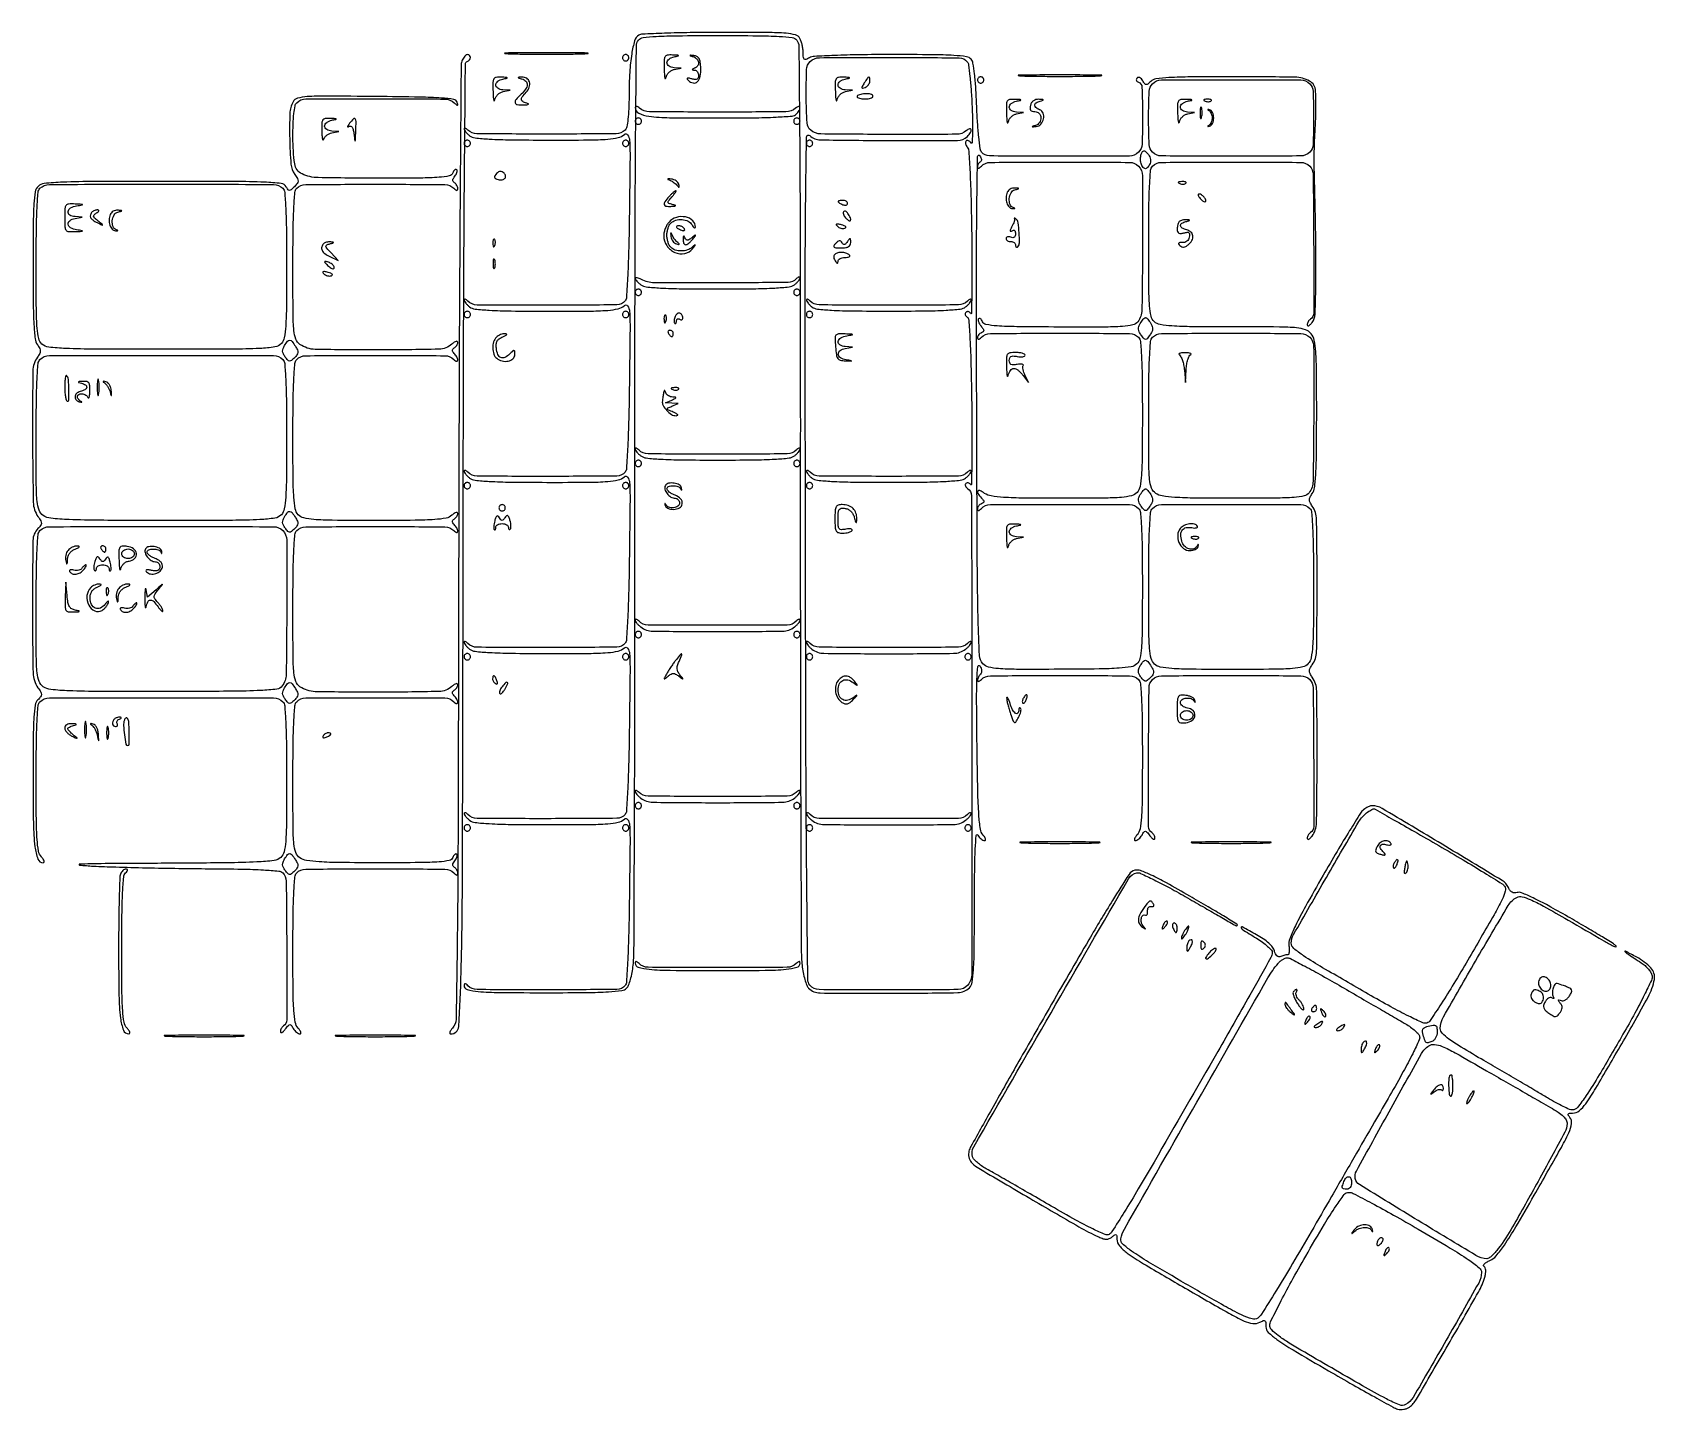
# Model space of a CAD drawing. Extents: x 0 to 512, y 0 to 435.
import ezdxf

# ---------------------------------------------------------------- set-up
doc = ezdxf.new("R2010")
doc.units = 0

msp = doc.modelspace()

# ---------------------------------------------------------------- linework, layer by layer
for points in [[(191.137991, 434.106445, 0.182318), (189.819795, 432.355725, 0.03115), (188.884011, 428.218255, 0.026502), (188.263977, 422.454384, 0.012403), (188.043551, 414.95, -0.009146), (187.949371, 410.829437, -0.018508), (187.696041, 407.594698, -0.019011), (187.324312, 405.187023, -0.149652), (186.8, 404.2, -0.196793), (183.962929, 403.011267, -0.002039), (162, 402.921686, -0.002039), (140.037071, 403.011267, -0.196793), (137.2, 404.2, 0.033322), (136.738359, 404.603894, 0.090374), (136.3525, 404.800821, 0.222394), (136.110257, 404.765195, 0.251912), (136, 404.560243, 0.136068), (136.113892, 404.14948, 0.034543), (136.514062, 403.576935, 0.032636), (137.080167, 402.962297, 0.027989), (137.75, 402.392046, 0.136129), (139.458704, 401.712121, 0.013057), (143.96473, 401.341777, 0.010921), (150.816587, 401.108376, 0.0027), (162.061439, 401.031803, 0.001897), (175.390162, 401.063571, 0.016538), (181.30465, 401.295827, 0.037876), (184.650273, 401.794754, 0.132383), (186.561439, 402.806767, -0.459808), (187.603829, 402.689806, -0.133989), (188.204351, 400.940618, -0.018411), (188.351078, 395.606015, -0.000913), (188.155456, 378.056767, -0.002981), (187.946446, 367.019924, -0.006105), (187.62537, 358.371167, -0.00274), (187.244337, 351.424605, -0.158284), (186.783011, 350.25, -0.22197), (184.21085, 349.021003, -0.001968), (162.107078, 348.91172, -0.002135), (140.105941, 348.983479, -0.196956), (137.2, 350.2, 0.033322), (136.738359, 350.603894, 0.090374), (136.3525, 350.800821, 0.222394), (136.110257, 350.765195, 0.251912), (136, 350.560243, 0.136068), (136.113892, 350.14948, 0.034543), (136.514062, 349.576935, 0.032636), (137.080167, 348.962297, 0.027989), (137.75, 348.392046, 0.136129), (139.458704, 347.712121, 0.013057), (143.96473, 347.341777, 0.010921), (150.816587, 347.108376, 0.0027), (162.061439, 347.031803, 0.001897), (175.390162, 347.063571, 0.016538), (181.30465, 347.295827, 0.037876), (184.650273, 347.794754, 0.132383), (186.561439, 348.806767, -0.459808), (187.603829, 348.689806, -0.133989), (188.204351, 346.940618, -0.018411), (188.351078, 341.606015, -0.000913), (188.155456, 324.056767, -0.002981), (187.946446, 313.019924, -0.006105), (187.62537, 304.371167, -0.00274), (187.244337, 297.424605, -0.158284), (186.783011, 296.25, -0.22197), (184.21085, 295.021003, -0.001968), (162.107078, 294.91172, -0.002135), (140.105941, 294.983479, -0.196956), (137.2, 296.2, 0.033322), (136.738359, 296.603894, 0.090374), (136.3525, 296.800821, 0.222394), (136.110257, 296.765195, 0.251912), (136, 296.560243, 0.136068), (136.113892, 296.14948, 0.034543), (136.514062, 295.576935, 0.032636), (137.080167, 294.962297, 0.027989), (137.75, 294.392046, 0.136129), (139.458704, 293.712121, 0.013057), (143.96473, 293.341777, 0.010921), (150.816587, 293.108376, 0.0027), (162.061439, 293.031803, 0.001897), (175.390162, 293.063571, 0.016538), (181.30465, 293.295827, 0.037876), (184.650273, 293.794754, 0.132383), (186.561439, 294.806767, -0.459808), (187.603829, 294.689806, -0.133989), (188.204351, 292.940618, -0.018411), (188.351078, 287.606015, -0.000913), (188.155456, 270.056767, -0.002981), (187.946446, 259.019924, -0.006105), (187.62537, 250.371167, -0.00274), (187.244337, 243.424605, -0.158284), (186.783011, 242.25, -0.22197), (184.21085, 241.021003, -0.001968), (162.107078, 240.91172, -0.002135), (140.105941, 240.983479, -0.196956), (137.2, 242.2, 0.033322), (136.738359, 242.603894, 0.090374), (136.3525, 242.800821, 0.222394), (136.110257, 242.765195, 0.251912), (136, 242.560243, 0.136068), (136.113892, 242.14948, 0.034543), (136.514063, 241.576935, 0.032636), (137.080167, 240.962297, 0.027989), (137.75, 240.392046, 0.136129), (139.458704, 239.712121, 0.013057), (143.96473, 239.341777, 0.010921), (150.816587, 239.108376, 0.0027), (162.061439, 239.031803, 0.001897), (175.390162, 239.063571, 0.016538), (181.30465, 239.295827, 0.037876), (184.650273, 239.794754, 0.132383), (186.561439, 240.806767, -0.459808), (187.603829, 240.689806, -0.133989), (188.204351, 238.940618, -0.018411), (188.351078, 233.606015, -0.000913), (188.155456, 216.056767, -0.002981), (187.946446, 205.019924, -0.006105), (187.62537, 196.371167, -0.00274), (187.244337, 189.424605, -0.158284), (186.783011, 188.25, -0.22197), (184.21085, 187.021003, -0.001968), (162.107078, 186.91172, -0.002135), (140.105941, 186.983479, -0.196956), (137.2, 188.2, 0.033322), (136.738359, 188.603894, 0.090374), (136.3525, 188.800821, 0.222394), (136.110257, 188.765195, 0.251912), (136, 188.560243, 0.136068), (136.113892, 188.14948, 0.034543), (136.514063, 187.576935, 0.032636), (137.080167, 186.962297, 0.027989), (137.75, 186.392046, 0.136129), (139.458704, 185.712121, 0.013057), (143.96473, 185.341777, 0.010921), (150.816587, 185.108376, 0.0027), (162.061439, 185.031803, 0.001897), (175.390162, 185.063571, 0.016538), (181.30465, 185.295827, 0.037876), (184.650273, 185.794754, 0.132383), (186.561439, 186.806767, -0.459808), (187.603829, 186.689806, -0.133989), (188.204351, 184.940618, -0.018411), (188.351078, 179.606015, -0.000913), (188.155456, 162.056767, -0.002981), (187.946446, 151.019924, -0.006105), (187.62537, 142.371167, -0.00274), (187.244337, 135.424605, -0.158284), (186.783011, 134.25, -0.22197), (184.21085, 133.021003, -0.001968), (162.107078, 132.91172, -0.002135), (140.105941, 132.983479, -0.196956), (137.2, 134.2, 0.027429), (136.660418, 134.683419, 0.147758), (136.298942, 134.828768, 0.323472), (136.081206, 134.699203, 0.102436), (136, 134.306989, 0.336658), (136.972164, 133.026786, 0.046292), (140.483982, 132.390206, 0.019495), (147.227164, 132.067508, 0.002209), (162.510359, 132, 0.002268), (174.854582, 132.055984, 0.012192), (181.570196, 132.28073, 0.017238), (185.723059, 132.665172, 0.166158), (187.29204, 133.434897, 0.105016), (187.886688, 134.350226, 0.022525), (188.488922, 136.156479, 0.022594), (189.007042, 138.353455, 0.019856), (189.351572, 140.684897, 0.025651), (189.604438, 145.218803, 0.000156), (189.774543, 186.594976, 0.000647), (189.892942, 233.840465, 0.000412), (189.914326, 288.80864, -0.00037), (189.93605, 359.991197, -0.001711), (190.119996, 401.160107, -0.00039), (190.37634, 430.722993, -0.172499), (191.048667, 432.55864, -0.190092), (192.473648, 433.341501, -0.017243), (196.592112, 433.722242, -0.012275), (203.322776, 433.945466, -0.002151), (216, 434, -0.002151), (228.677224, 433.945466, -0.012275), (235.407888, 433.722242, -0.017243), (239.526352, 433.341501, -0.190092), (240.951333, 432.55864, -0.172499), (241.62366, 430.722993, -0.00039), (241.880004, 401.160107, -0.001711), (242.06395, 359.991197, -0.00037), (242.085674, 288.80864, 0.000412), (242.107058, 233.840465, 0.000647), (242.225457, 186.594976, 0.000156), (242.395562, 145.218803, 0.025651), (242.648428, 140.684897, 0.019856), (242.992958, 138.353455, 0.022594), (243.511078, 136.156479, 0.022525), (244.113312, 134.350226, 0.105016), (244.70796, 133.434897, 0.196083), (248.318994, 131.916068, 0.003396), (270.063754, 131.826924, 0.003412), (291.800499, 132.033784, 0.194669), (295.428571, 133.571429, 0.159186), (296.295224, 135.278925, 0.02296), (296.722313, 139.216598, 0.013239), (296.960364, 145.891174, 0.001979), (297.030409, 159.321429, -0.002365), (297.096851, 170.417272, -0.009013), (297.295827, 177.337981, -0.01099), (297.592165, 181.641737, -0.730438), (298.080099, 181.75, 0.043229), (298.551854, 181.080477, 0.04542), (299.124647, 180.514062, 0.049931), (299.708182, 180.123994, 0.12298), (300.204678, 180, 0.250431), (300.493344, 180.154257, 0.213781), (300.551695, 180.498234, 0.087886), (300.297037, 181.055701, 0.030916), (299.751888, 181.75, -0.147674), (298.886631, 183.615823, -0.018476), (298.41813, 188.10245, -0.011637), (298.091109, 195.56011, -0.001877), (297.846901, 210.099377, -0.001791), (297.719709, 223.545617, -0.009824), (297.819686, 230.80515, -0.015482), (298.085851, 234.933755, -0.68764), (298.682679, 235.099377, -0.05223), (299.111584, 234.371295, -0.082749), (299.299286, 233.673774, -0.100781), (299.235197, 233.054554, -0.118597), (298.932679, 232.55, 0.045799), (298.575716, 232.112763, 0.036766), (298.273975, 231.585313, 0.03802), (298.066905, 231.051648, 0.073665), (298, 230.6, 0.186338), (298.105558, 230.326591, 0.255088), (298.35, 230.241667, 0.116259), (298.734944, 230.40289, 0.039343), (299.2, 230.8, -0.196793), (302.037071, 231.988733, -0.002039), (324, 232.078314, -0.002039), (345.962929, 231.988733, -0.196793), (348.8, 230.8, -0.177591), (349.398979, 229.50722, -0.00819), (349.72388, 224.590441, -0.0096), (349.938992, 217.517779, -0.002801), (350, 206.628741, -0.002037), (349.946969, 193.614276, -0.014622), (349.712086, 187.335592, -0.028537), (349.257463, 183.678964, -0.139599), (348.345012, 181.828741, 0.031677), (347.785457, 181.125686, 0.079393), (347.500859, 180.537193, 0.187819), (347.530351, 180.166154, 0.287599), (347.795322, 180, 0.123698), (348.289968, 180.124275, 0.050817), (348.867319, 180.514063, 0.046143), (349.43125, 181.080489, 0.043854), (349.892555, 181.75, -0.026787), (350.53014, 182.746417, -0.267889), (350.963884, 182.942472, -0.193225), (351.448072, 182.689961, -0.014148), (352.410441, 181.5, 0.027843), (353.000373, 180.810071, 0.082359), (353.497487, 180.437351, 0.244706), (353.809983, 180.437656, 0.272227), (353.968197, 180.690983, 0.074923), (353.906278, 181.192381, 0.054799), (353.696908, 181.713662, 0.05495), (353.380214, 182.175378, 0.076707), (353, 182.5, -0.259531), (351.923744, 184.426962, -0.001412), (351.952711, 206.427776, -0.001696), (352.116923, 228.2251, -0.196074), (353.2, 230.8, -0.196793), (356.037071, 231.988733, -0.002039), (378, 232.078314, -0.002039), (399.962929, 231.988733, -0.196793), (402.8, 230.8, -0.196074), (403.883077, 228.2251, -0.001696), (404.047289, 206.427776, -0.001412), (404.076256, 184.426962, -0.259531), (403, 182.5, 0.076707), (402.619786, 182.175378, 0.05495), (402.303092, 181.713662, 0.054799), (402.093722, 181.192381, 0.074923), (402.031803, 180.690983, 0.257071), (402.183993, 180.431203, 0.255697), (402.485547, 180.420058, 0.086484), (402.96402, 180.773532, 0.028616), (403.531803, 181.44113, 0.159146), (404.958043, 185.579172, 0.003727), (405.141723, 206.418368, 0.003882), (405.00864, 227.195031, 0.150328), (403.599913, 231.553891, -0.033417), (402.901901, 232.707332, -0.119918), (402.699827, 233.537765, -0.122712), (402.904038, 234.357313, -0.035757), (403.599913, 235.467527, 0.155491), (404.981333, 239.596494, 0.003588), (405.131068, 260.464684, 0.003679), (404.97782, 281.294355, 0.150189), (403.599913, 285.553891, -0.033417), (402.901901, 286.707332, -0.119918), (402.699827, 287.537765, -0.122712), (402.904038, 288.357313, -0.035757), (403.599913, 289.467527, 0.128963), (404.330233, 291.323644, 0.015665), (404.714277, 295.725665, 0.011449), (404.940856, 302.631747, 0.002475), (405, 314.580346, 0.001949), (404.947595, 328.02125, 0.015282), (404.707931, 334.266195, 0.032619), (404.221078, 337.873986, 0.121339), (403.25, 339.932159, 0.139454), (401.461423, 341.185781, 0.061931), (398.619364, 341.793053, 0.020252), (393.265486, 342.041135, 0.001483), (378.534541, 342.082943, -0.002087), (365.676213, 342.13497, -0.014206), (359.332289, 342.367457, -0.026447), (355.603377, 342.809234, -0.142135), (353.784541, 343.694988, -0.155231), (352.776971, 345.425609, -0.036836), (352.28672, 348.769176, -0.016188), (352.049313, 354.764702, -0.001801), (352, 368.454988, -0.002775), (352.060932, 379.431769, -0.009538), (352.275924, 386.554046, -0.008107), (352.600497, 391.504928, -0.177768), (353.2, 392.8, -0.196793), (356.037071, 393.988733, -0.002039), (378, 394.078314, -0.002039), (399.962929, 393.988733, -0.196793), (402.8, 392.8, -0.196074), (403.883077, 390.2251, -0.001696), (404.047289, 368.427776, -0.001412), (404.076256, 346.426962, -0.259531), (403, 344.5, 0.076707), (402.619786, 344.175378, 0.05495), (402.303092, 343.713662, 0.054799), (402.093722, 343.192381, 0.074923), (402.031803, 342.690983, 0.26766), (402.187746, 342.436494, 0.249168), (402.495408, 342.433543, 0.083458), (402.984701, 342.801912, 0.027944), (403.56537, 343.487035, 0.154183), (404.498945, 346.115882, 0.005877), (404.746215, 356.624458, 0.007505), (404.697586, 371.648006, 0.002132), (404.171851, 395, -0.015578), (404.176271, 396.009044, -0.000929), (404.290171, 399.053833, -0.001396), (404.442698, 402.679913, -0.001029), (404.631049, 406.6939, 0.022264), (404.674569, 416.52346, 0.263137), (402.737332, 419.650095, 0.122244), (398.181239, 420.853373, 0.003732), (378.536245, 421, 0.002026), (365.219982, 420.946056, 0.012568), (358.38996, 420.718968, 0.020045), (354.292194, 420.314213, 0.163139), (352.628919, 419.486062, -0.024952), (351.728906, 418.671658, -0.19806), (351.20274, 418.512031, -0.214623), (350.742165, 418.775334, -0.029614), (350.132493, 419.727731, 0.055044), (349.692407, 420.343939, 0.097528), (349.195729, 420.718542, 0.140498), (348.720247, 420.801429, 0.179453), (348.325003, 420.604765, 0.112582), (348.108603, 420.235212, 0.155205), (348.109532, 419.853133, 0.141799), (348.335597, 419.517031, 0.088718), (348.75, 419.279762, -0.307577), (349.887959, 417.722244, -0.007983), (350.053378, 408.649456, -0.009937), (349.895982, 399.711739, -0.189189), (348.8, 397.2, -0.196955), (345.893468, 395.983227, -0.002136), (323.89201, 395.911446, -0.001944), (301.772705, 396.019772, -0.226271), (299.250668, 397.25, -0.137192), (298.836525, 398.231632, -0.005774), (298.398072, 402.027234, -0.009582), (298.012771, 406.587326, -0.006631), (297.744356, 411.757605, 0.006531), (297.449609, 417.457159, 0.013353), (297.04085, 421.915286, 0.012179), (296.558922, 425.274452, 0.132231), (295.993688, 426.507605, 0.187301), (294.521921, 427.326528, 0.019566), (290.517892, 427.721485, 0.012749), (283.841062, 427.946569, 0.00205), (270.811814, 428, 0.003385), (260.811868, 427.9323, 0.006611), (252.842962, 427.718995, 0.004065), (246.538652, 427.415449, 0.10922), (244.934259, 426.964816, -0.033432), (243.856112, 426.47744, -0.265543), (243.336419, 426.562048, -0.204803), (243.059451, 427.085991, -0.020569), (243, 428.530558, 0.033125), (242.924578, 429.667761, 0.022994), (242.695915, 430.93565, 0.023271), (242.361943, 432.137952, 0.043506), (241.964816, 433.065741, 0.204398), (240.563766, 434.189839, 0.049306), (237.569343, 434.717376, 0.017682), (231.809692, 434.950724, 0.001441), (216.714816, 434.984687, 0.003324), (207.335762, 434.916399, 0.005099), (199.213012, 434.720387, 0.001912), (192.250385, 434.454643, 0.131441)], [(135.393288, 426.25, 0.108193), (135.055062, 424.758282, 0.000066), (134.733893, 380.685713, 0.000832), (134.46419, 331.579161, 0.000507), (134.300995, 273.59498, -0.000224), (134.095238, 182.076971, -0.002503), (133.814379, 145.61414, -0.00174), (133.458228, 123.614471, -0.18091), (132.359708, 120.84498, 0.030654), (131.784915, 120.125802, 0.081009), (131.498396, 119.53466, 0.196266), (131.534626, 119.165948, 0.278171), (131.809829, 119, 0.395677), (134.298577, 121.335061, 0.009653), (135.059677, 138.468688, 0.00563), (135.505382, 170.701454, 0.000292), (135.711211, 274.48707, -0.000415), (135.863624, 342.853041, -0.0013), (136.12379, 388.819831, -0.00011), (136.431386, 425.092012, -0.320423), (136.961211, 425.820404, 0.139854), (137.670356, 426.305198, 0.157906), (137.975377, 427.06885, 0.207066), (137.742682, 427.723384, 0.208145), (137.106989, 428, 0.149009), (136.706564, 427.877957, 0.051094), (136.235222, 427.485937, 0.045339), (135.773249, 426.919657, 0.038813)], [(150.25, 428.253232, 0.004245), (155.598995, 428.154493, 0.002492), (162, 428.122592, 0.002492), (168.401005, 428.154493, 0.004245), (173.75, 428.253232, 0.027484), (175.151289, 428.368256, 0.921279), (175.145313, 428.476903, 0.005617), (170.42691, 428.551054, 0.00112), (162, 428.569935, 0.00112), (153.57309, 428.551054, 0.005617), (148.854687, 428.476903, 0.921279), (148.848711, 428.368256, 0.027484)], [(186, 427, 0.099038), (186.076342, 426.618362, 0.097945), (186.29375, 426.29375, 0.097945), (186.618362, 426.076342, 0.099038), (187, 426, 0.099038), (187.381638, 426.076342, 0.097945), (187.70625, 426.29375, 0.097945), (187.923658, 426.618362, 0.099038), (188, 427, 0.099038), (187.923658, 427.381638, 0.097945), (187.70625, 427.70625, 0.097945), (187.381638, 427.923658, 0.099038), (187, 428, 0.099038), (186.618362, 427.923658, 0.097945), (186.29375, 427.70625, 0.097945), (186.076342, 427.381638, 0.099038)], [(199.136182, 423.25, 0.008876), (199.215341, 421.545676, 0.037925), (199.357296, 420.538187, 0.4941), (199.526507, 420.459109, 0.228399), (199.697675, 420.688507, -0.079048), (200.023972, 421.583199, -0.069592), (200.622985, 422.377015, -0.069592), (201.416801, 422.976028, -0.079048), (202.311493, 423.302325), (204.5, 423.727636), (202.25, 423.863818, -0.06105), (201.389669, 424.022506, -0.076116), (200.660937, 424.380191, -0.091222), (200.171693, 424.874123, -0.1508), (200, 425.430449, -0.142551), (200.168558, 426.009654, -0.078312), (200.660937, 426.568006, -0.067395), (201.389611, 427.022023, -0.058152), (202.25, 427.294267, 0.00362), (203.568679, 427.558172, 0.574721), (203.607621, 427.674595, 0.200802), (203.401331, 427.775265, 0.002047), (201.75, 427.863818, 0.043627), (200.114954, 427.802117, 0.236898), (199.399807, 427.323143, 0.126774), (199.109762, 426.246859, 0.009924)], [(208.25, 427.369258, -0.127169), (209.404661, 426.677649, -0.162427), (209.947688, 425.570823, -0.179231), (209.694256, 424.440819, -0.154192), (208.75, 423.662281, 0.009076), (208.090194, 423.382013, 0.295955), (208, 423.242982, 0.382689), (208.096611, 423.135242, 0.011437), (208.75, 423.078947, -0.12513), (209.22695, 422.925094, -0.093906), (209.632812, 422.548305, -0.084174), (209.905951, 422.006998, -0.07498), (210, 421.383369, -0.089569), (209.872075, 420.674986, -0.191242), (209.505144, 420.269271, -0.138658), (208.859399, 420.150381, -0.040595), (207.85595, 420.327419, 0.014405), (206.856441, 420.558255, 0.163596), (206.459667, 420.507932, 0.456411), (206.399219, 420.284286, 0.048294), (206.788732, 419.811268, 0.155419), (208.275937, 419.042623, 0.241722), (209.623492, 419.467882, 0.148826), (210.525608, 421.137871, 0.063906), (210.710152, 423.690824, 0.023173), (210.514118, 425.609571, 0.089684), (210.131375, 426.737873, 0.143187), (209.487171, 427.375704, 0.09877), (208.5, 427.680082, 0.00207), (207.406136, 427.787675, 0.251972), (207.281331, 427.734943, 0.530264), (207.30642, 427.653193, 0.002805)], [(294.747801, 425.75, -0.135817), (295.162092, 424.773329, -0.005989), (295.604727, 421.07827, -0.009756), (295.995628, 416.634153, -0.006779), (296.271005, 411.601557, -0.00559), (296.418018, 406.690666, -0.011535), (296.401414, 402.849144, -0.011336), (296.266119, 400.148839, -0.727311), (295.955133, 400.072596, 0.05892), (295.579791, 400.545118, 0.092966), (295.152665, 400.835087, 0.126152), (294.744362, 400.900993, 0.175379), (294.411872, 400.745206, 0.155943), (294.224959, 400.382649, 0.085822), (294.227284, 399.878752, 0.071213), (294.413438, 399.313275, 0.056978), (294.762074, 398.774166, -0.157471), (295.238685, 397.56512, -0.0031), (295.621529, 390.846667, -0.006402), (295.943464, 382.360691, -0.002978), (296.154575, 371.344253, -0.002442), (296.237401, 361.390745, -0.004357), (296.194191, 353.20275, -0.001487), (296.078611, 346.390179, -0.74788), (295.804373, 346.315293, 0.082414), (295.480028, 346.686941, 0.114075), (295.085309, 346.883308, 0.130055), (294.683161, 346.873578, 0.126303), (294.333333, 346.666667, 0.125831), (294.12599, 346.316852, 0.129724), (294.11525, 345.914691, 0.114071), (294.310055, 345.519984, 0.082721), (294.6798, 345.195627, -0.240901), (295.236872, 344.272515, -0.004111), (295.613965, 338.193571, -0.007634), (295.9311, 329.952326, -0.002524), (296.15084, 317.844144, -0.002397), (296.235092, 307.698891, -0.00427), (296.193094, 299.349471, -0.001428), (296.078767, 292.390203, -0.748153), (295.804373, 292.315183, 0.082407), (295.480028, 292.686874, 0.114075), (295.085309, 292.883276, 0.130062), (294.683161, 292.873569, 0.126314), (294.333333, 292.666667, 0.143688), (294.138362, 292.309752, 0.130533), (294.157311, 291.889362, 0.106308), (294.397543, 291.466325, 0.07236), (294.822986, 291.109401, -0.25958), (296.123153, 288.781034, -0.000173), (296.196939, 213.145479, -0.00023), (296.209652, 137.972826, -0.174858), (294.92158, 134.40551, -0.220213), (291.926495, 132.97874, -0.0027), (270.005122, 132.854656, -0.002699), (248.083146, 132.967246, -0.220351), (245.08922, 134.392496, -0.171957), (244.455919, 136.115967, -0.000356), (244.141251, 165.12825, -0.001713), (243.876482, 204.603981, -0.000416), (243.716775, 269.821359, -0.000253), (243.627749, 349.927438, -0.002719), (243.784602, 382.385532, -0.001791), (244.056118, 401.985762, -0.644137), (245.078741, 402.428862, 0.182022), (248.441516, 401.103227, 0.0027), (270.021492, 400.887373, 0.002549), (291.681658, 400.89811, 0.197459), (294.8, 402.2, 0.049787), (295.771109, 403.386482, 0.19008), (295.967368, 404.303952, 0.470127), (295.500062, 404.575828, 0.085386), (294.500336, 404.000279, -0.173234), (291.342116, 402.84865, -0.002245), (269.933866, 402.803497, -0.002257), (248.533221, 402.951032, -0.171996), (245.358719, 404.117253, -0.209495), (244.19692, 406.432701, -0.01118), (243.946931, 414.853481, -0.011758), (244.082888, 423.247603, -0.188612), (245.2, 425.8, -0.196955), (248.106559, 427.016784, -0.002136), (270.108031, 427.088566, -0.001943), (292.228038, 426.980283, -0.226469)], [(145.136182, 416.25, 0.008876), (145.215341, 414.545676, 0.037925), (145.357296, 413.538187, 0.4941), (145.526507, 413.459109, 0.228399), (145.697675, 413.688507, -0.079048), (146.023972, 414.583199, -0.069592), (146.622985, 415.377015, -0.069592), (147.416801, 415.976028, -0.079048), (148.311493, 416.302325), (150.5, 416.727636), (148.25, 416.863818, -0.06105), (147.389669, 417.022506, -0.076116), (146.660937, 417.380191, -0.091222), (146.171693, 417.874123, -0.1508), (146, 418.430449, -0.142551), (146.168558, 419.009654, -0.078312), (146.660937, 419.568006, -0.067395), (147.389611, 420.022023, -0.058152), (148.25, 420.294267, 0.00362), (149.568679, 420.558172, 0.574721), (149.607621, 420.674595, 0.200802), (149.401331, 420.775265, 0.002047), (147.75, 420.863818, 0.043627), (146.114954, 420.802117, 0.236898), (145.399807, 420.323143, 0.126774), (145.109762, 419.246859, 0.009924)], [(154.25, 420.310674, -0.129759), (155.489451, 419.611363, -0.216007), (155.919178, 418.515005, -0.14337), (155.421696, 417.093834, -0.053479), (154, 415.5, 0.030683), (152.383106, 413.845439, 0.236952), (152.126044, 412.826881, 0.313216), (152.793682, 412.210355, 0.045206), (154.75, 412.116001, 0.010989), (155.849555, 412.186617, 0.109045), (156.28821, 412.323916, 0.602595), (156.282394, 412.492773, 0.049066), (155.75, 412.689326, -0.052921), (154.487505, 413.166486, -0.273087), (154.100168, 413.770091, -0.173105), (154.369002, 414.622636, -0.021826), (155.621281, 416.134014, 0.102193), (156.570382, 417.746891, 0.15194), (156.613694, 419.372768, 0.186772), (155.756999, 420.513296, 0.156844), (154.281385, 420.883999, 0.002269), (153.107901, 420.802233, 0.376975), (153.024595, 420.717293, 0.354061), (153.096789, 420.617417, 0.00218)], [(253.136182, 416.25, 0.008876), (253.215341, 414.545676, 0.037925), (253.357296, 413.538187, 0.4941), (253.526507, 413.459109, 0.228399), (253.697675, 413.688507, -0.079048), (254.023972, 414.583199, -0.069592), (254.622985, 415.377015, -0.069592), (255.416801, 415.976028, -0.079048), (256.311493, 416.302325), (258.5, 416.727636), (256.25, 416.863818, -0.06105), (255.389669, 417.022506, -0.076116), (254.660937, 417.380191, -0.091222), (254.171693, 417.874123, -0.1508), (254, 418.430449, -0.142551), (254.168558, 419.009654, -0.078312), (254.660937, 419.568006, -0.067395), (255.389611, 420.022023, -0.058152), (256.25, 420.294267, 0.00362), (257.568679, 420.558172, 0.574721), (257.607621, 420.674595, 0.200802), (257.401331, 420.775265, 0.002047), (255.75, 420.863818, 0.043627), (254.114954, 420.802117, 0.236898), (253.399807, 420.323143, 0.126774), (253.109762, 419.246859, 0.009924)], [(262.25518, 419.037, 0.009881), (261.601474, 417.9427, 0.177548), (261.534482, 417.545994, 0.431009), (261.75284, 417.405183, 0.031326), (262.514633, 417.643989, 0.074871), (263.082467, 417.966003, 0.064514), (263.563673, 418.45574, 0.066849), (263.889164, 419.03186, 0.095479), (264, 419.606989, 0.027242), (263.939315, 420.719958, 0.476167), (263.67337, 420.891569, 0.167737), (263.245435, 420.567514, 0.008011)], [(298, 420, 0.099038), (298.076342, 419.618362, 0.097945), (298.29375, 419.29375, 0.097945), (298.618362, 419.076342, 0.099038), (299, 419, 0.099038), (299.381638, 419.076342, 0.097945), (299.70625, 419.29375, 0.097945), (299.923658, 419.618362, 0.099038), (300, 420, 0.099038), (299.923658, 420.381638, 0.097945), (299.70625, 420.70625, 0.097945), (299.381638, 420.923658, 0.099038), (299, 421, 0.099038), (298.618362, 420.923658, 0.097945), (298.29375, 420.70625, 0.097945), (298.076342, 420.381638, 0.099038)], [(312.25, 421.253232, 0.004245), (317.598995, 421.154493, 0.002492), (324, 421.122592, 0.002492), (330.401005, 421.154493, 0.004245), (335.75, 421.253232, 0.027484), (337.151289, 421.368256, 0.921279), (337.145312, 421.476903, 0.005617), (332.42691, 421.551054, 0.00112), (324, 421.569935, 0.00112), (315.57309, 421.551054, 0.005617), (310.854688, 421.476903, 0.921279), (310.848711, 421.368256, 0.027484)], [(402.8, 418.8, -0.188249), (403.853188, 416.398247, -0.010279), (404.025856, 408, -0.010279), (403.853188, 399.601753, -0.188249), (402.8, 397.2, -0.196793), (399.962929, 396.011267, -0.002039), (378, 395.921686, -0.002039), (356.037071, 396.011267, -0.196793), (353.2, 397.2, -0.188249), (352.146812, 399.601753, -0.010279), (351.974144, 408, -0.010279), (352.146812, 416.398247, -0.188249), (353.2, 418.8, -0.196793), (356.037071, 419.988733, -0.002039), (378, 420.078314, -0.002039), (399.962929, 419.988733, -0.196793)], [(82.044324, 413.082819, 0.113264), (81.041983, 409.401455, 0.015734), (80.9719, 401.43642, 0.014761), (81.388086, 393.468643, 0.133104), (82.562769, 390.213847, -0.023162), (83.414109, 388.870004, -0.137442), (83.614026, 388.071112, -0.157443), (83.355612, 387.341253, -0.033209), (82.453593, 386.310736, -0.016293), (81.412655, 385.335514, -0.182886), (80.891016, 385.140085, -0.239879), (80.448879, 385.367003, -0.028897), (79.841134, 386.319395, 0.242228), (78.322262, 387.326035, 0.016682), (73.025592, 387.732701, 0.009832), (63.584452, 387.955572, 0.000985), (41.021738, 388, 0.001124), (19.427156, 387.951467, 0.00883), (9.3983, 387.729257, 0.013195), (3.510109, 387.338883, 0.174955), (1.571429, 386.428571, 0.157638), (0.709204, 384.742433, 0.024168), (0.283858, 380.949127, 0.013756), (0.05352, 374.522595, 0.002079), (0, 361.651078, 0.002495), (0.05953, 349.721015, 0.011378), (0.286617, 342.786418, 0.015625), (0.672025, 338.354282, 0.123884), (1.400087, 336.446109, -0.033417), (2.098099, 335.292668, -0.119918), (2.300173, 334.462235, -0.122712), (2.095962, 333.642687, -0.035757), (1.400087, 332.532473, 0.155833), (-0.05336, 328.17854, 0.004061), (-0.154796, 307.432678, 0.004195), (0.08574, 286.738826, 0.148835), (1.562769, 282.213847, -0.021834), (2.414415, 280.877384, -0.131676), (2.625538, 280.089606, -0.160639), (2.392404, 279.382685, -0.037088), (1.562769, 278.419912, 0.194858), (-0.020255, 274.680982, 0.003903), (-0.184124, 253.690453, 0.004681), (0.009769, 232.981972, 0.149164), (1.562769, 228.213847, -0.021834), (2.414415, 226.877384, -0.131676), (2.625538, 226.089606, -0.160639), (2.392404, 225.382685, -0.037088), (1.562769, 224.419912, 0.157812), (0.70727, 222.745525, 0.023945), (0.283982, 218.962668, 0.013773), (0.053793, 212.572836, 0.002116), (0, 199.86283, 0.00393), (0.114088, 185.348579, 0.025627), (0.60217, 178.070572, 0.056993), (1.523803, 174.170704, 0.316161), (3.190171, 173, 0.27246), (3.468632, 173.163906, 0.200495), (3.509201, 173.527754, 0.082325), (3.227283, 174.11289, 0.030585), (2.654988, 174.828741, -0.139599), (1.742537, 176.678964, -0.028537), (1.287914, 180.335592, -0.014622), (1.053031, 186.614276, -0.002037), (1, 199.628741, -0.002801), (1.061008, 210.517779, -0.0096), (1.27612, 217.590441, -0.00819), (1.601021, 222.50722, -0.177591), (2.2, 223.8, -0.198026), (5.157763, 225.031057, -0.000852), (40.5, 225.091305, -0.000852), (75.842237, 225.031057, -0.198026), (78.8, 223.8, -0.177768), (79.399503, 222.504928, -0.008107), (79.724076, 217.554046, -0.009538), (79.939068, 210.431769, -0.002775), (80, 199.454988, -0.001757), (79.951351, 185.614141, -0.016646), (79.712371, 179.689985, -0.039529), (79.207905, 176.410398, -0.152054), (78.171259, 174.654988, -0.156107), (76.053439, 173.694331, -0.016923), (70.637181, 173.247614, -0.009727), (61.226342, 172.974676, -0.001165), (40.421259, 172.824644, 0.000614), (21.54142, 172.709283, 0.008364), (14.663926, 172.543735, 0.928834), (14.655475, 172.287443, 0.01464), (19, 171.950304, 0.004537), (26.095265, 171.672771, 0.001866), (35.717812, 171.419734, 0.001846), (46.046253, 171.224851, 0.002369), (55.55, 171.12566, -0.003004), (65.891559, 171.004585, -0.00981), (72.730958, 170.749113, -0.008282), (77.526806, 170.395885, -0.175601), (78.8, 169.8, -0.196074), (79.883077, 167.2251, -0.001696), (80.047289, 145.427776, -0.001412), (80.076256, 123.426962, -0.259531), (79, 121.5, 0.076707), (78.619786, 121.175378, 0.05495), (78.303092, 120.713662, 0.054799), (78.093722, 120.192381, 0.074923), (78.031803, 119.690983, 0.272227), (78.190017, 119.437656, 0.244706), (78.502513, 119.437351, 0.082359), (78.999627, 119.810071, 0.027843), (79.589559, 120.5, -0.014148), (80.551928, 121.689961, -0.193225), (81.036116, 121.942472, -0.267889), (81.46986, 121.746417, -0.026787), (82.107445, 120.75, 0.043854), (82.56875, 120.080489, 0.046143), (83.132681, 119.514063, 0.050817), (83.710032, 119.124275, 0.123698), (84.204678, 119, 0.287599), (84.469649, 119.166154, 0.187819), (84.499141, 119.537193, 0.079393), (84.214543, 120.125686, 0.031677), (83.654988, 120.828741, -0.139599), (82.742537, 122.678964, -0.028537), (82.287914, 126.335592, -0.014622), (82.053031, 132.614276, -0.002037), (82, 145.628741, -0.002801), (82.061008, 156.517779, -0.0096), (82.27612, 163.590441, -0.00819), (82.601021, 168.50722, -0.177591), (83.2, 169.8, -0.196793), (86.037071, 170.988733, -0.002039), (108, 171.078314, -0.002039), (129.962929, 170.988733, -0.196793), (132.8, 169.8, 0.022804), (133.376797, 169.273546, 0.162677), (133.724138, 169.138158, 0.342479), (133.930726, 169.282785, 0.075167), (134, 169.740983, 0.079351), (133.922632, 170.225421, 0.053401), (133.691986, 170.737165, 0.052601), (133.352575, 171.197584, 0.069328), (132.951442, 171.530011, -0.113122), (132.567725, 171.908743, -0.160084), (132.450245, 172.370421, -0.113862), (132.621153, 172.932773, -0.042758), (133.093942, 173.613194, 0.044511), (133.504196, 174.208046, 0.060867), (133.753308, 174.80858, 0.076539), (133.81491, 175.324456, 0.190109), (133.666039, 175.667294, 0.231374), (133.379208, 175.76575, 0.141566), (133.04368, 175.621767, 0.085347), (132.702893, 175.228396, 0.044331), (132.41655, 174.643128, -0.256815), (131.313298, 173.710805, -0.032126), (128.096353, 173.275073, -0.015779), (122.250211, 173.047867, -0.001822), (109.115517, 173, -0.002326), (96.80729, 173.057251, -0.013289), (90.276299, 173.291675, -0.022881), (86.290802, 173.724629, -0.114763), (84.222506, 174.556704, -0.149943), (82.918706, 176.229312, -0.068876), (82.290648, 178.949473, -0.020971), (82.041744, 184.192046, -0.001376), (82, 199.356704, -0.002761), (82.060889, 210.38312, -0.009503), (82.275814, 217.533461, -0.008061), (82.600204, 222.503642, -0.177866), (83.2, 223.8, -0.196793), (86.037071, 224.988733, -0.002039), (108, 225.078314, -0.002039), (129.962929, 224.988733, -0.196793), (132.8, 223.8, 0.039343), (133.265056, 223.40289, 0.116259), (133.65, 223.241667, 0.255088), (133.894442, 223.326591, 0.186338), (134, 223.6, 0.082873), (133.923095, 224.060808, 0.037385), (133.680655, 224.625595, 0.035686), (133.328893, 225.197345, 0.040649), (132.912868, 225.687132, -0.047458), (132.463023, 226.231562, -0.150038), (132.325735, 226.678773, -0.181024), (132.473233, 227.072821, -0.075363), (132.912868, 227.446149, 0.064741), (133.328726, 227.784421, 0.051867), (133.680655, 228.242609, 0.053427), (133.92003, 228.745084, 0.084659), (134, 229.214005, 0.290828), (133.833857, 229.475483, 0.185944), (133.462807, 229.501881, 0.078497), (132.874309, 229.215178, 0.031399), (132.171259, 228.654988, -0.180474), (128.103693, 227.037607, -0.004827), (108.481077, 226.807945, -0.005483), (89.050226, 226.981203, -0.148868), (84.222506, 228.556704, -0.149943), (82.918706, 230.229312, -0.068876), (82.290648, 232.949473, -0.020971), (82.041744, 238.192046, -0.001376), (82, 253.356704, -0.002761), (82.060889, 264.38312, -0.009503), (82.275814, 271.533461, -0.008061), (82.600204, 276.503642, -0.177866), (83.2, 277.8, -0.196793), (86.037071, 278.988733, -0.002039), (108, 279.078314, -0.002039), (129.962929, 278.988733, -0.196793), (132.8, 277.8, 0.039343), (133.265056, 277.40289, 0.116259), (133.65, 277.241667, 0.255088), (133.894442, 277.326591, 0.186338), (134, 277.6, 0.082873), (133.923095, 278.060808, 0.037385), (133.680655, 278.625595, 0.035686), (133.328893, 279.197345, 0.040649), (132.912868, 279.687132, -0.047458), (132.463023, 280.231562, -0.150038), (132.325735, 280.678773, -0.181024), (132.473233, 281.072821, -0.075363), (132.912868, 281.446149, 0.064741), (133.328726, 281.784421, 0.051867), (133.680655, 282.242609, 0.053427), (133.92003, 282.745084, 0.084659), (134, 283.214005, 0.290828), (133.833857, 283.475483, 0.185944), (133.462807, 283.501881, 0.078497), (132.874309, 283.215178, 0.031399), (132.171259, 282.654988, -0.138741), (130.332928, 281.744552, -0.029069), (126.733985, 281.28868, -0.014877), (120.563659, 281.053325, -0.002093), (107.826247, 281, -0.001824), (94.387594, 281.049033, -0.017056), (88.603082, 281.28868, -0.040504), (85.393981, 281.794975, -0.15057), (83.654988, 282.828741, -0.139599), (82.742537, 284.678964, -0.028537), (82.287914, 288.335592, -0.014622), (82.053031, 294.614276, -0.002037), (82, 307.628741, -0.002801), (82.061008, 318.517779, -0.0096), (82.27612, 325.590441, -0.00819), (82.601021, 330.50722, -0.177591), (83.2, 331.8, -0.196793), (86.037071, 332.988733, -0.002039), (108, 333.078314, -0.002039), (129.962929, 332.988733, -0.196793), (132.8, 331.8, 0.039343), (133.265056, 331.40289, 0.116259), (133.65, 331.241667, 0.255088), (133.894442, 331.326591, 0.186338), (134, 331.6, 0.082873), (133.923095, 332.060808, 0.037385), (133.680655, 332.625595, 0.035686), (133.328893, 333.197345, 0.040649), (132.912868, 333.687132, -0.047458), (132.463023, 334.231562, -0.150038), (132.325735, 334.678773, -0.181024), (132.473233, 335.072821, -0.075363), (132.912868, 335.446149, 0.064741), (133.328726, 335.784421, 0.051867), (133.680655, 336.242609, 0.053427), (133.92003, 336.745084, 0.084659), (134, 337.214005, 0.290828), (133.833857, 337.475483, 0.185944), (133.462807, 337.501881, 0.078497), (132.874309, 337.215178, 0.031399), (132.171259, 336.654988, -0.180474), (128.103693, 335.037607, -0.004827), (108.481077, 334.807945, -0.005483), (89.050226, 334.981203, -0.148868), (84.222506, 336.556704, -0.149943), (82.918706, 338.229312, -0.068876), (82.290648, 340.949473, -0.020971), (82.041744, 346.192046, -0.001376), (82, 361.356704, -0.002761), (82.060889, 372.38312, -0.009503), (82.275814, 379.533461, -0.008061), (82.600204, 384.503642, -0.177866), (83.2, 385.8, -0.196793), (86.037071, 386.988733, -0.002039), (108, 387.078314, -0.002039), (129.962929, 386.988733, -0.196793), (132.8, 385.8, 0.022804), (133.376797, 385.273546, 0.162677), (133.724138, 385.138158, 0.342479), (133.930726, 385.282785, 0.075167), (134, 385.740983, 0.079351), (133.922632, 386.225421, 0.053401), (133.691986, 386.737165, 0.052601), (133.352575, 387.197584, 0.069328), (132.951442, 387.530011, -0.113122), (132.567725, 387.908743, -0.160084), (132.450245, 388.370421, -0.113862), (132.621153, 388.932773, -0.042758), (133.093942, 389.613194, 0.044511), (133.504196, 390.208046, 0.060867), (133.753308, 390.80858, 0.076539), (133.81491, 391.324456, 0.190109), (133.666039, 391.667294, 0.231374), (133.379208, 391.76575, 0.141566), (133.04368, 391.621767, 0.085347), (132.702893, 391.228396, 0.044331), (132.41655, 390.643128, -0.256815), (131.313298, 389.710805, -0.032126), (128.096353, 389.275073, -0.015779), (122.250211, 389.047867, -0.001822), (109.115517, 389, -0.004306), (89.981742, 389.164776, -0.106785), (84.871113, 390.361326, -0.252741), (82.577628, 393.487602, -0.034469), (82, 401.856704, -0.008768), (82.074425, 406.100274, -0.018539), (82.311581, 409.381727, -0.019418), (82.672516, 411.801808, -0.150756), (83.2, 412.8, -0.196949), (86.099601, 414.013913, -0.002141), (108.021779, 414.085745, -0.002206), (129.904409, 413.967178, -0.188809), (132.925, 412.75, 0.010318), (133.644611, 412.098656, 0.254195), (133.898158, 412.042713, 0.399523), (134.002268, 412.220433, 0.016495), (133.792167, 413, 0.290335), (132.799401, 413.852314, 0.018832), (128.844871, 414.275587, 0.012769), (122.091102, 414.569102, 0.001816), (108.211491, 414.767078, 0.001322), (92.353678, 414.893716, 0.017406), (86.489222, 414.720852, 0.050518), (83.467792, 414.21704, 0.206154)], [(260.000706, 414.75, 0.270848), (260.169229, 414.461096, 0.055606), (260.734582, 414.220312, 0.044518), (261.542178, 414.054453, 0.028403), (262.5, 414, 0.033994), (263.457585, 414.065179, 0.051942), (264.265625, 414.262675, 0.067521), (264.821893, 414.551104, 0.244085), (265, 414.894213, 0.25376), (264.8197, 415.226595, 0.071423), (264.265832, 415.483389, 0.0534), (263.458155, 415.6344, 0.033957), (262.500706, 415.644213, 0.028267), (261.543167, 415.534426, 0.043234), (260.735373, 415.32205, 0.052544), (260.16749, 415.048783, 0.259705)], [(190, 411.322445, 0.282625), (191.102575, 409.527657, 0.085692), (194.29052, 408.54827, 0.028716), (200.811445, 408.093146, 0.003066), (216, 408, 0.00271), (227.206569, 408.060737, 0.009378), (234.458757, 408.275424, 0.007896), (239.499041, 408.599152, 0.178219), (240.8, 409.2, 0.051755), (241.743454, 410.36197, 0.173112), (241.969256, 411.302014, 0.472869), (241.531724, 411.588852, 0.097708), (240.597775, 411.081146, -0.172764), (237.504555, 409.950023, -0.002127), (215.997636, 409.860364, -0.002127), (194.490986, 409.953688, -0.17272), (191.397196, 411.08532, 0.037693), (190.860294, 411.466494, 0.093751), (190.410426, 411.633298, 0.201551), (190.12446, 411.566443, 0.240313)], [(307.136182, 409.25, 0.008876), (307.215341, 407.545676, 0.037925), (307.357296, 406.538187, 0.4941), (307.526507, 406.459109, 0.228399), (307.697675, 406.688507, -0.079048), (308.023972, 407.583199, -0.069592), (308.622985, 408.377015, -0.069592), (309.416801, 408.976028, -0.079048), (310.311493, 409.302325), (312.5, 409.727636), (310.25, 409.863818, -0.06105), (309.389669, 410.022506, -0.076116), (308.660937, 410.380191, -0.091222), (308.171693, 410.874123, -0.1508), (308, 411.430449, -0.142551), (308.168558, 412.009654, -0.078312), (308.660937, 412.568006, -0.067395), (309.389611, 413.022023, -0.058152), (310.25, 413.294267, 0.00362), (311.568679, 413.558172, 0.574721), (311.607621, 413.674595, 0.200802), (311.401331, 413.775265, 0.002047), (309.75, 413.863818, 0.043627), (308.114954, 413.802117, 0.236898), (307.399807, 413.323143, 0.126774), (307.109762, 412.246859, 0.009924)], [(314.710251, 412, 0.049229), (314.55836, 411.042979, 0.167579), (314.726188, 410.44369, 0.182942), (315.214569, 410.106846, 0.060551), (316.09362, 410, -0.202051), (317.415888, 409.442925, -0.186506), (317.998098, 408.083157, -0.164686), (317.540108, 406.552124, -0.168314), (316.25, 405.630742, 0.002816), (315.305243, 405.346431, 0.529106), (315.279881, 405.264303, 0.252612), (315.404789, 405.211178, 0.002079), (316.5, 405.317633, 0.185856), (317.980146, 406.066842, 0.134615), (318.820467, 407.733151, 0.143382), (318.667736, 409.518, 0.211628), (317.570137, 410.61146, -0.075079), (316.410093, 411.269947, -0.247679), (316.063633, 412.047754, -0.243624), (316.508842, 412.782995, -0.073325), (317.75, 413.310674, 0.007876), (318.663534, 413.564844, 0.50579), (318.711975, 413.698735, 0.231107), (318.519938, 413.810523, 0.004651), (317.366631, 413.883999, 0.072871), (316.433593, 413.798704, 0.09535), (315.655665, 413.444965, 0.097004), (315.073958, 412.833541, 0.077987)], [(361.136182, 409.25, 0.008876), (361.215341, 407.545676, 0.037925), (361.357296, 406.538187, 0.4941), (361.526507, 406.459109, 0.228399), (361.697675, 406.688507, -0.079048), (362.023972, 407.583199, -0.069592), (362.622985, 408.377015, -0.069592), (363.416801, 408.976028, -0.079048), (364.311493, 409.302325), (366.5, 409.727636), (364.25, 409.863818, -0.06105), (363.389669, 410.022506, -0.076116), (362.660937, 410.380191, -0.091222), (362.171693, 410.874123, -0.1508), (362, 411.430449, -0.142551), (362.168558, 412.009654, -0.078312), (362.660937, 412.568006, -0.067395), (363.389611, 413.022023, -0.058152), (364.25, 413.294267, 0.00362), (365.568679, 413.558172, 0.574721), (365.607621, 413.674595, 0.200802), (365.401331, 413.775265, 0.002047), (363.75, 413.863818, 0.043627), (362.114954, 413.802117, 0.236898), (361.399807, 413.323143, 0.126774), (361.109762, 412.246859, 0.009924)], [(368.194949, 409.5, 0.012823), (368.235556, 408.431793, 0.080377), (368.356533, 407.900903, 0.597527), (368.51666, 407.883358, 0.087174), (368.692991, 408.269032, 0.037336), (368.832894, 409.036634, 0.029507), (368.872264, 409.880008, 0.030339), (368.814405, 410.671085, 0.06278), (368.655937, 411.269032, 0.31318), (368.47713, 411.386009, 0.333666), (368.315079, 411.257153, 0.052471), (368.212705, 410.580113, 0.014395)], [(369.8125, 413.316886, 0.051402), (370.359369, 413.160852, 0.05415), (370.916927, 413.123424, 0.060344), (371.402231, 413.202593, 0.126455), (371.729167, 413.395833, 0.296942), (371.77538, 413.614691, 0.208169), (371.592839, 413.799335, 0.077125), (371.112848, 413.910055, 0.028489), (370.416667, 413.921053, 0.018894), (369.670344, 413.862007, 0.168741), (369.37858, 413.720685, 0.470617), (369.395823, 413.538436, 0.054073)], [(370.975, 410.341667, -0.118064), (371.367758, 410.013908, -0.056994), (371.698906, 409.444115, -0.0519), (371.923921, 408.738971, -0.051341), (372, 408, -0.051341), (371.923921, 407.261029, -0.0519), (371.698906, 406.555885, -0.056994), (371.367758, 405.986092, -0.118064), (370.975, 405.658333, 0.021854), (370.637176, 405.47198, 0.485648), (370.625625, 405.375208, 0.236791), (370.766318, 405.328524, 0.013819), (371.225, 405.408333, 0.155456), (371.712735, 405.680097, 0.074338), (372.125469, 406.276198, 0.062697), (372.405422, 407.088307, 0.05173), (372.5, 408, 0.05173), (372.405422, 408.911693, 0.062697), (372.125469, 409.723802, 0.074338), (371.712735, 410.319903, 0.155456), (371.225, 410.591667, 0.013819), (370.766318, 410.671476, 0.236791), (370.625625, 410.624792, 0.485648), (370.637176, 410.52802, 0.021854)], [(91.116001, 403.75, 0.010333), (91.18958, 402.216765, 0.036809), (91.328787, 401.244436, 0.30111), (91.501324, 401.077112, 0.393036), (91.677483, 401.188506, -0.099187), (92.009519, 401.866021, -0.060353), (92.63498, 402.505948, -0.057112), (93.441416, 403.013985, -0.064119), (94.311481, 403.302324), (96.5, 403.727636), (94.25, 403.863818, -0.06105), (93.389669, 404.022506, -0.076116), (92.660938, 404.380191, -0.091222), (92.171693, 404.874123, -0.1508), (92, 405.430449, -0.142551), (92.168558, 406.009654, -0.078312), (92.660938, 406.568006, -0.067395), (93.389611, 407.022023, -0.058152), (94.25, 407.294267, 0.00362), (95.568679, 407.558172, 0.574721), (95.607621, 407.674595, 0.200802), (95.401331, 407.775265, 0.002047), (93.75, 407.863818, 0.040531), (92.131651, 407.812761, 0.225911), (91.414234, 407.366049, 0.137521), (91.1102, 406.369746, 0.012537)], [(99.872445, 406.308042, 0.015662), (99.381129, 405.661996, 0.107989), (99.225498, 405.29768, 0.537059), (99.336476, 405.189277, 0.082249), (99.685226, 405.327026, -0.211171), (100.222002, 405.393969, -0.182622), (100.675996, 405.046387, -0.083902), (101.028918, 404.184641, -0.024532), (101.275189, 402.768984, 0.002462), (101.526605, 400.817199, 0.716251), (101.637772, 400.795281, 0.120647), (101.735553, 401.132492, 0.001115), (101.839963, 403.75, 0.006154), (101.920601, 406.932924, 0.168741), (101.659898, 407.716179, 0.457291), (101.148387, 407.745547, 0.022213)], [(190, 407, 0.099038), (190.076342, 406.618362, 0.097945), (190.29375, 406.29375, 0.097945), (190.618362, 406.076342, 0.099038), (191, 406, 0.099038), (191.381638, 406.076342, 0.097945), (191.70625, 406.29375, 0.097945), (191.923658, 406.618362, 0.099038), (192, 407, 0.099038), (191.923658, 407.381638, 0.097945), (191.70625, 407.70625, 0.097945), (191.381638, 407.923658, 0.099038), (191, 408, 0.099038), (190.618362, 407.923658, 0.097945), (190.29375, 407.70625, 0.097945), (190.076342, 407.381638, 0.099038)], [(240, 407, 0.099038), (240.076342, 406.618362, 0.097945), (240.29375, 406.29375, 0.097945), (240.618362, 406.076342, 0.099038), (241, 406, 0.099038), (241.381638, 406.076342, 0.097945), (241.70625, 406.29375, 0.097945), (241.923658, 406.618362, 0.099038), (242, 407, 0.099038), (241.923658, 407.381638, 0.097945), (241.70625, 407.70625, 0.097945), (241.381638, 407.923658, 0.099038), (241, 408, 0.099038), (240.618362, 407.923658, 0.097945), (240.29375, 407.70625, 0.097945), (240.076342, 407.381638, 0.099038)], [(136, 400, 0.099038), (136.076342, 399.618362, 0.097945), (136.29375, 399.29375, 0.097945), (136.618362, 399.076342, 0.099038), (137, 399, 0.099038), (137.381638, 399.076342, 0.097945), (137.70625, 399.29375, 0.097945), (137.923658, 399.618362, 0.099038), (138, 400, 0.099038), (137.923658, 400.381638, 0.097945), (137.70625, 400.70625, 0.097945), (137.381638, 400.923658, 0.099038), (137, 401, 0.099038), (136.618362, 400.923658, 0.097945), (136.29375, 400.70625, 0.097945), (136.076342, 400.381638, 0.099038)], [(186, 400, 0.099038), (186.076342, 399.618362, 0.097945), (186.29375, 399.29375, 0.097945), (186.618362, 399.076342, 0.099038), (187, 399, 0.099038), (187.381638, 399.076342, 0.097945), (187.70625, 399.29375, 0.097945), (187.923658, 399.618362, 0.099038), (188, 400, 0.099038), (187.923658, 400.381638, 0.097945), (187.70625, 400.70625, 0.097945), (187.381638, 400.923658, 0.099038), (187, 401, 0.099038), (186.618362, 400.923658, 0.097945), (186.29375, 400.70625, 0.097945), (186.076342, 400.381638, 0.099038)], [(244, 400, 0.099038), (244.076342, 399.618362, 0.097945), (244.29375, 399.29375, 0.097945), (244.618362, 399.076342, 0.099038), (245, 399, 0.099038), (245.381638, 399.076342, 0.097945), (245.70625, 399.29375, 0.097945), (245.923658, 399.618362, 0.099038), (246, 400, 0.099038), (245.923658, 400.381638, 0.097945), (245.70625, 400.70625, 0.097945), (245.381638, 400.923658, 0.099038), (245, 401, 0.099038), (244.618362, 400.923658, 0.097945), (244.29375, 400.70625, 0.097945), (244.076342, 400.381638, 0.099038)], [(298.930114, 394.166667, 0.095922), (298.574552, 393.95576, 0.06856), (298.273221, 393.603229, 0.066264), (298.069593, 393.168456, 0.076568), (298, 392.716667, 0.087902), (298.075196, 392.29225, 0.334005), (298.287313, 392.154675, 0.155213), (298.641963, 392.295217, 0.025038), (299.2, 392.8, -0.196793), (302.037071, 393.988733, -0.002039), (324, 394.078314, -0.002039), (345.962929, 393.988733, -0.196793), (348.8, 392.8, -0.197507), (350.054794, 389.793683, -0.002447), (350.065777, 368.485922, -0.002853), (349.853023, 347.391756, -0.159636), (348.585091, 343.718734, -0.177555), (347.007904, 342.707015, -0.037862), (343.729874, 342.234297, -0.016235), (337.749563, 342.024506, -0.001691), (323.69826, 342.035508, -0.001846), (310.362644, 342.140309, -0.014426), (304.157965, 342.391118, -0.025622), (300.644638, 342.816472, -0.264061), (299.557826, 343.709903, 0.046373), (299.281257, 344.269405, 0.089032), (298.948793, 344.641382, 0.145589), (298.618684, 344.771203, 0.221242), (298.333961, 344.667294, 0.212664), (298.196479, 344.30892, 0.067832), (298.305866, 343.734658, 0.053879), (298.619715, 343.052732, 0.0378), (299.107499, 342.361545, -0.024085), (299.759341, 341.489622, -0.132336), (299.94832, 340.939078, -0.241202), (299.781035, 340.549777, -0.091989), (299.25, 340.254045, 0.074207), (298.772197, 340.009651, 0.066897), (298.367188, 339.628897, 0.070152), (298.093507, 339.174995, 0.100969), (298, 338.716667, 0.087902), (298.075196, 338.29225, 0.334005), (298.287313, 338.154675, 0.155213), (298.641963, 338.295217, 0.025038), (299.2, 338.8, -0.196793), (302.037071, 339.988733, -0.002039), (324, 340.078314, -0.002039), (345.962929, 339.988733, -0.196793), (348.8, 338.8, -0.177591), (349.398979, 337.50722, -0.00819), (349.72388, 332.590441, -0.0096), (349.938992, 325.517779, -0.002801), (350, 314.628741, -0.002037), (349.946969, 301.614276, -0.014622), (349.712086, 295.335592, -0.028537), (349.257463, 291.678964, -0.139599), (348.345012, 289.828741, -0.149614), (346.616475, 288.796811, -0.041129), (343.451371, 288.289369, -0.017323), (337.754339, 288.049284, -0.001869), (324.567519, 288, -0.002405), (312.581732, 288.05766, -0.01356), (306.186819, 288.292708, -0.023361), (302.27503, 288.727009, -0.113921), (300.222506, 289.556704, 0.039049), (298.725804, 290.439599, 0.377794), (298.070236, 290.259901, 0.309085), (298.084557, 289.49496, 0.034519), (299.25, 288.075, -0.026382), (299.850113, 287.3676, -0.164145), (300, 286.923333, -0.247772), (299.821933, 286.586056, -0.062037), (299.25, 286.291667, 0.0725), (298.772152, 286.032975, 0.06484), (298.367188, 285.639948, 0.068021), (298.093284, 285.177808, 0.10013), (298, 284.716667, 0.087902), (298.075196, 284.29225, 0.334005), (298.287313, 284.154675, 0.155213), (298.641963, 284.295217, 0.025038), (299.2, 284.8, -0.196793), (302.037071, 285.988733, -0.002039), (324, 286.078314, -0.002039), (345.962929, 285.988733, -0.196793), (348.8, 284.8, -0.177768), (349.399503, 283.504928, -0.008107), (349.724076, 278.554046, -0.009538), (349.939068, 271.431769, -0.002775), (350, 260.454988, -0.001834), (349.950196, 246.876246, -0.015857), (349.713933, 240.828439, -0.034922), (349.233856, 237.435789, -0.157495), (348.247176, 235.723692, -0.142849), (346.462621, 234.857719, -0.024725), (342.69648, 234.409073, -0.013993), (336.370507, 234.148658, -0.00221), (323.928216, 234.039916, -0.00175), (310.258492, 234.028702, -0.017611), (304.561068, 234.244729, -0.044121), (301.428977, 234.754372, -0.147492), (299.665513, 235.81711, -0.173983), (298.594317, 238.415349, -0.005737), (298.195378, 249.791468, -0.004723), (297.91858, 269.373295, -0.00044), (297.734473, 317.695621, -0.000627), (297.667031, 357.906067, -0.003121), (297.798407, 380.485172, -0.001459), (298.029194, 395.892046, -0.716976), (298.680114, 396.099723, -0.045025), (299.0712, 395.45549, -0.081929), (299.248051, 394.86738, -0.126154), (299.193311, 394.422281, -0.216628)], [(352.429755, 393.677541, -0.038125), (352.125458, 393.035544, -0.046782), (351.744225, 392.492778, -0.053712), (351.346964, 392.116973, -0.16403), (351, 392, -0.244881), (350.209897, 392.411648, -0.081941), (349.629627, 393.623221, -0.070701), (349.408271, 395.171878, -0.092062), (349.668129, 396.577541, -0.037237), (350.050873, 397.388755, -0.246627), (350.415389, 397.623379, -0.19703), (350.874813, 397.480873, -0.023892), (351.673489, 396.755083, -0.074985), (352.160785, 396.094695, -0.061341), (352.473142, 395.273555, -0.062823), (352.571778, 394.423231, -0.089339)], [(146.257412, 390.430476, 0.035573), (145.736571, 389.78672, 0.172202), (145.613925, 389.340214, 0.224194), (145.812452, 388.988674, 0.062383), (146.385231, 388.682415, 0.09948), (147.72863, 388.454437, 0.171778), (148.773317, 388.860166, 0.256629), (149.080225, 389.681256, 0.171284), (148.6022, 390.590582, 0.064642), (147.988483, 391.027263, 0.140284), (147.427588, 391.14715, 0.133075), (146.868279, 390.953839, 0.055574)], [(78.8, 385.8, -0.177591), (79.398979, 384.50722, -0.00819), (79.72388, 379.590441, -0.0096), (79.938992, 372.517779, -0.002801), (80, 361.628741, -0.002037), (79.946969, 348.614276, -0.014622), (79.712086, 342.335592, -0.028537), (79.257463, 338.678964, -0.139599), (78.345012, 336.828741, -0.173709), (76.316243, 335.743368, -0.024694), (71.538265, 335.274182, -0.011135), (62.76138, 335.04384, -0.000992), (40.673753, 335, -0.00114), (19.698929, 335.047837, -0.009786), (10.321326, 335.274182, -0.017384), (4.94988, 335.696533, -0.15685), (2.828741, 336.654988, -0.152054), (1.792095, 338.410398, -0.039529), (1.287629, 341.689985, -0.016646), (1.048649, 347.614141, -0.001757), (1, 361.454988, -0.002775), (1.060932, 372.431769, -0.009538), (1.275924, 379.554046, -0.008107), (1.600497, 384.504928, -0.177768), (2.2, 385.8, -0.198026), (5.157763, 387.031057, -0.000852), (40.5, 387.091305, -0.000852), (75.842237, 387.031057, -0.198026)], [(200.654988, 383.171259, 0.02316), (199.312868, 381.542632, 0.21191), (199.11265, 380.669045, 0.324222), (199.641932, 380.174584, 0.043991), (201.25, 380.116001, 0.004213), (202.487435, 380.190257, 0.222831), (202.689999, 380.302729, 0.518622), (202.64342, 380.438084, 0.007388), (201.674524, 380.703861, -0.026644), (200.607594, 381.04119, -0.301537), (200.360716, 381.382963, -0.185163), (200.526462, 381.872687, -0.01076), (201.579512, 383.087859, 0.013536), (202.208647, 383.822049, 0.027414), (202.654777, 384.438309, 0.03862), (202.890737, 384.87584, 0.542474), (202.809975, 385, 0.161194), (202.530141, 384.907379, 0.016104), (201.970698, 384.462807, 0.01894), (201.325339, 383.871687, 0.01395)], [(201, 388.332422, -0.035522), (201.634774, 388.010018, -0.024796), (202.302051, 387.562711, -0.025114), (202.901948, 387.067248, -0.046559), (203.326131, 386.600056, 0.023327), (203.674725, 386.17836, 0.422126), (203.832603, 386.17291, 0.258208), (203.894067, 386.370863, 0.015469), (203.743265, 387, 0.101374), (203.444377, 387.590957, 0.065182), (202.891252, 388.127632, 0.06169), (202.180637, 388.531587, 0.068372), (201.417134, 388.732366, 0.006534), (200.509648, 388.830343, 0.218072), (200.308194, 388.760225, 0.524627), (200.3286, 388.63368, 0.011419)], [(307.384042, 384.558413, 0.081702), (307.033894, 382.86045, 0.086913), (307.259105, 381.177981, 0.106208), (307.973109, 379.925374, 0.194606), (309.011484, 379.415192, 0.010809), (309.58505, 379.38611, 0.241247), (309.730861, 379.45554, 0.493409), (309.703203, 379.557952, 0.016609), (309.25, 379.727033, -0.23134), (308.252986, 380.71049, -0.107125), (308.021969, 382.562056, -0.10311), (308.578843, 384.395986, -0.206588), (309.75, 385.310674, 0.00218), (310.903211, 385.617417, 0.354061), (310.975405, 385.717293, 0.376975), (310.892099, 385.802233, 0.002269), (309.718615, 385.883999, 0.076644), (308.996305, 385.820298, 0.068974), (308.298013, 385.542459, 0.07202), (307.729024, 385.100678, 0.100434)], [(361.8125, 387.316886, 0.051402), (362.359369, 387.160852, 0.05415), (362.916927, 387.123424, 0.060344), (363.402231, 387.202593, 0.126455), (363.729167, 387.395833, 0.296942), (363.77538, 387.614691, 0.208169), (363.592839, 387.799335, 0.077125), (363.112848, 387.910055, 0.028489), (362.416667, 387.921053, 0.018894), (361.670344, 387.862007, 0.168741), (361.37858, 387.720685, 0.470617), (361.395823, 387.538436, 0.054073)], [(368.210573, 382.600859, 0.023968), (368.730077, 382.088723, 0.03842), (369.224083, 381.71042, 0.045304), (369.632938, 381.494344, 0.297152), (369.850136, 381.534328, 0.301864), (369.981063, 382.107085, 0.076948), (369.487692, 382.978461, 0.069007), (368.687482, 383.745464, 0.157897), (367.901556, 384, 0.236389), (367.649322, 383.873691, 0.218285), (367.587911, 383.589002, 0.09576), (367.782662, 383.138842, 0.036357)], [(10, 376.5, 0.011351), (10.065832, 373.60045, 0.150174), (10.422232, 372.604094, 0.219545), (11.225107, 372.168684, 0.027697), (13.25, 372.149832, 0.000897), (15.414657, 372.253519, 0.202175), (15.594183, 372.339937, 0.591928), (15.55929, 372.436806, 0.001448), (13.75, 372.716254, -0.08582), (11.854488, 373.347701, -0.239204), (11.075909, 374.465419, -0.284072), (11.571829, 375.591863, -0.103426), (13.25, 376.294267), (15.5, 376.727636), (13.25, 376.863818, -0.118671), (11.580679, 377.37415, -0.304697), (11.061587, 378.458847, -0.231206), (11.86176, 379.629462, -0.091864), (13.75, 380.283746, 0.001448), (15.55929, 380.563194, 0.591928), (15.594183, 380.660063, 0.202175), (15.414657, 380.746481, 0.000897), (13.25, 380.850168, 0.027697), (11.225107, 380.831316, 0.219545), (10.422232, 380.395906, 0.150174), (10.065832, 379.39955, 0.011351)], [(18.666667, 378.333333, 0.110312), (18.11078, 377.457737, 0.199345), (18.150548, 376.622996, 0.130796), (18.839537, 375.807076, 0.039565), (20.25, 374.980018, 0.000859), (21.831366, 374.217039, 0.408328), (21.929627, 374.250423, 0.354084), (21.905767, 374.36092, 0.000805), (20.504871, 375.484319, -0.019502), (19.440493, 376.4053, -0.15731), (19.130928, 376.963383, -0.252325), (19.281788, 377.451152, -0.05324), (20.004871, 378.024172, 0.030586), (20.512523, 378.39036, 0.120508), (20.742577, 378.696219, 0.348939), (20.688744, 378.893461, 0.155937), (20.416667, 378.984687, 0.053488), (19.952985, 378.941562, 0.039195), (19.455729, 378.799669, 0.039908), (19.000766, 378.58765, 0.067486)], [(24.384042, 377.558413, 0.081702), (24.033894, 375.86045, 0.086913), (24.259105, 374.177981, 0.106208), (24.973109, 372.925374, 0.194606), (26.011484, 372.415192, 0.010809), (26.58505, 372.38611, 0.241247), (26.730861, 372.45554, 0.493409), (26.703203, 372.557952, 0.016609), (26.25, 372.727033, -0.23134), (25.252986, 373.71049, -0.107125), (25.021969, 375.562056, -0.10311), (25.578843, 377.395986, -0.206588), (26.75, 378.310674, 0.00218), (27.903211, 378.617417, 0.354061), (27.975405, 378.717293, 0.376975), (27.892099, 378.802233, 0.002269), (26.718615, 378.883999, 0.076644), (25.996305, 378.820298, 0.068974), (25.298013, 378.542459, 0.07202), (24.729024, 378.100678, 0.100434)], [(254, 381.606989, 0.222225), (254.087111, 381.420671, 0.030693), (254.440625, 381.160341, 0.030395), (254.925442, 380.887494, 0.02136), (255.5, 380.638374, 0.055937), (256.074366, 380.488865, 0.100118), (256.559375, 380.516384, 0.147206), (256.877514, 380.710807, 0.184534), (257, 381.031385, 0.152681), (256.884506, 381.400789, 0.098158), (256.559375, 381.715469, 0.08088), (256.073532, 381.92777, 0.062722), (255.5, 382, 0.024748), (254.925176, 381.971531, 0.039339), (254.440625, 381.884553, 0.046727), (254.096084, 381.758929, 0.289661)], [(200.654988, 375.171259, 0.056732), (200.02105, 374.287436, 0.036254), (199.486153, 373.140556, 0.036169), (199.1208, 371.923444, 0.054884), (199, 370.826247, 0.149634), (199.951105, 367.719306, 0.139566), (202.500478, 365.574928, 0.153898), (205.603063, 365.211554, 0.185643), (208.079327, 366.75, 0.00151), (208.872215, 367.804434, 0.201569), (208.910203, 367.957069, 0.591085), (208.833979, 367.984827, 0.002446), (208.001772, 367.25, -0.103341), (206.459344, 366.362197, -0.077398), (204.51952, 366.04549, -0.079256), (202.621432, 366.33397, -0.119663), (201.2, 367.2, -0.082665), (200.739331, 367.844671, -0.03742), (200.3525, 368.81125, -0.035729), (200.088514, 369.916514, -0.040779), (200, 371, -0.040779), (200.088514, 372.083486, -0.035729), (200.3525, 373.18875, -0.03742), (200.739331, 374.155329, -0.082665), (201.2, 374.8, -0.125062), (202.76874, 375.73304, -0.092613), (204.784315, 375.94145, -0.095697), (206.68167, 375.411276, -0.146048), (207.919901, 374.25, 0.02502), (208.315427, 373.642917, 0.089031), (208.648701, 373.3225, 0.323085), (208.858245, 373.330227, 0.223616), (208.969591, 373.55, 0.213538), (208.128425, 375.585902, 0.142365), (205.849953, 376.758819, 0.119985), (202.974042, 376.625699, 0.138411)], [(203, 373.606989, 0.2252), (203.088769, 373.419896, 0.029412), (203.455882, 373.154486, 0.029555), (203.957462, 372.875192, 0.020646), (204.551938, 372.618443, 0.036408), (205.131719, 372.443138, 0.155351), (205.487528, 372.474315, 0.32948), (205.606889, 372.674071, 0.1144), (205.492921, 373.011454, 0.115814), (204.901891, 373.603931, 0.080554), (204.026239, 373.969265, 0.115534), (203.291154, 373.972535, 0.349578)], [(253.76845, 373.83155, 0.0741), (254.270088, 373.460029, 0.058506), (254.899953, 373.2138, 0.059552), (255.556574, 373.1234, 0.085105), (256.13671, 373.212237, 0.170804), (256.424773, 373.435848, 0.353106), (256.396366, 373.701526, 0.106885), (255.940026, 373.995597, 0.02593), (255.080159, 374.268787, 0.013933), (253.995419, 374.520386, 0.131195), (253.522275, 374.491559, 0.470166), (253.436586, 374.27067, 0.069225)], [(255.72996, 378.356763, 0.162263), (255.633699, 377.933875, 0.072431), (255.772475, 377.372905, 0.060595), (256.109768, 376.767304, 0.048917), (256.60496, 376.210573, 0.057917), (257.522792, 375.540845, 0.479348), (257.938442, 375.706529, 0.189502), (257.879072, 376.475461, 0.028298), (257.109687, 377.856763, 0.055855), (256.742516, 378.314191, 0.10922), (256.349772, 378.563302, 0.166991), (255.998241, 378.569188, 0.179665)], [(309.621066, 376.243517, -0.184344), (309.678886, 375.930371, -0.028041), (309.526269, 375.301488, -0.028254), (309.250179, 374.546626, -0.02107), (308.865048, 373.74784, 0.01202), (308.388883, 372.804279, 0.11809), (308.297432, 372.371464, 0.485002), (308.46184, 372.248856, 0.072928), (308.900232, 372.43834, -0.12386), (309.330106, 372.574672, -0.200553), (309.686964, 372.450358, -0.148073), (309.922832, 372.061928, -0.063011), (310, 371.452028, -0.071974), (309.902706, 370.779636, -0.165183), (309.611286, 370.36692, -0.171662), (309.13787, 370.226386, -0.078904), (308.5, 370.361626, 0.055937), (307.925634, 370.511135, 0.100118), (307.440625, 370.483616, 0.147206), (307.122486, 370.289193, 0.184534), (307, 369.968615, 0.152681), (307.115494, 369.599211, 0.098158), (307.440625, 369.284531, 0.08088), (307.926468, 369.07223, 0.062722), (308.5, 369, -0.076226), (309.073075, 368.912123, -0.089419), (309.559375, 368.657292, -0.100747), (309.884466, 368.278257, -0.127718), (310, 367.833333, 0.062486), (310.04991, 367.435525, 0.186229), (310.206215, 367.21559, 0.246208), (310.434567, 367.192243, 0.101463), (310.702007, 367.368674, 0.195288), (311.220754, 368.596733, 0.020423), (311.135047, 371.783967, 0.020588), (310.78857, 374.953188, 0.190609), (310.108221, 376.123029, 0.01718), (309.817696, 376.336185, 0.089276), (309.636884, 376.417048, 0.498938), (309.582203, 376.372545, 0.128005)], [(361.666667, 375.333333, 0.093998), (361.410261, 374.956895, 0.035076), (361.195833, 374.351459, 0.033238), (361.049178, 373.641883, 0.034353), (361, 372.926953, 0.075143), (361.118485, 372.143007, 0.191101), (361.47295, 371.702565, 0.151162), (362.101857, 371.564939, 0.042817), (363.100865, 371.736628, -0.033661), (364.162757, 371.939178, -0.199248), (364.696312, 371.790269, -0.234713), (364.915771, 371.329155, -0.046506), (364.81255, 370.393008, -0.083383), (364.526199, 369.652852, -0.092458), (364.021125, 369.076889, -0.095007), (363.354868, 368.732528, -0.093659), (362.605019, 368.656667, 0.026461), (361.790027, 368.6836, 0.217765), (361.463797, 368.526532, 0.333227), (361.449291, 368.236325, 0.048045), (361.850952, 367.749048, 0.086615), (362.427651, 367.343747, 0.131346), (363.027541, 367.235449, 0.10732), (363.689397, 367.437587, 0.045654), (364.457618, 367.964826, 0.088709), (365.61607, 369.337074, 0.15633), (365.928158, 370.77301, 0.182332), (365.339527, 371.970589, 0.125014), (364, 372.710251, -0.059824), (362.566174, 373.275114, -0.250066), (362.070169, 374.022482, -0.289084), (362.442184, 374.760355, -0.071467), (363.75, 375.310674, 0.004951), (364.704115, 375.57013, 0.258667), (364.834849, 375.699888, 0.467942), (364.761113, 375.809436, 0.007468), (363.916667, 375.883999, 0.040297), (363.261577, 375.879139, 0.038032), (362.602604, 375.770091, 0.0404), (362.034112, 375.581208, 0.096261)], [(91.666667, 368.333333, 0.134622), (91.083155, 367.308902, 0.178549), (91.192816, 366.250557, 0.121409), (92.062276, 365.214639, 0.049098), (93.662164, 364.271238), (96.308725, 363.042475), (94.065085, 365.43072, -0.008909), (92.710904, 366.924649, -0.145573), (92.432527, 367.532541, -0.333457), (92.657316, 367.940707, -0.042823), (93.660723, 368.293481, 0.006494), (94.584153, 368.544553, 0.2245), (94.749202, 368.689352, 0.501821), (94.679741, 368.810325, 0.011559), (93.916667, 368.883999, 0.040297), (93.261577, 368.879139, 0.038032), (92.602604, 368.770091, 0.0404), (92.034112, 368.581208, 0.096261)], [(145.078947, 368.416667, 0.018894), (145.137993, 367.670344, 0.168741), (145.279315, 367.37858, 0.470617), (145.461564, 367.395823, 0.054073), (145.683114, 367.8125, 0.051402), (145.839148, 368.359369, 0.05415), (145.876576, 368.916927, 0.060344), (145.797407, 369.402231, 0.126455), (145.604167, 369.729167, 0.296942), (145.385309, 369.77538, 0.208169), (145.200665, 369.592839, 0.077125), (145.089945, 369.112848, 0.028489)], [(201.267634, 370.582866, 0.068372), (201.468413, 369.819363, 0.06169), (201.872368, 369.108748, 0.065182), (202.409043, 368.555623, 0.101374), (203, 368.256735, 0.015469), (203.629137, 368.105933, 0.258208), (203.82709, 368.167397, 0.422126), (203.82164, 368.325275, 0.023327), (203.399944, 368.673869, -0.046559), (202.932752, 369.098052, -0.025114), (202.437289, 369.697949, -0.024796), (201.989982, 370.365226, -0.035522), (201.667578, 371, 0.011419), (201.36632, 371.6714, 0.524627), (201.239775, 371.691806, 0.218072), (201.169657, 371.490352, 0.006534)], [(205.078947, 369.75, 0.048222), (205.11333, 369.080202, 0.070231), (205.280973, 368.514063, 0.092863), (205.548698, 368.133698, 0.195507), (205.877555, 368, 0.131383), (206.306197, 368.114611, 0.03464), (206.900484, 368.514063, 0.032698), (207.537669, 369.080191, 0.028493), (208.127555, 369.75, 0.001638), (208.993545, 370.861704, 0.311385), (209.001035, 370.998307, 0.44579), (208.892285, 371.018449, 0.001961), (207.847246, 370.208262, -0.023476), (206.952176, 369.574039, -0.143348), (206.414052, 369.416524, -0.231916), (206.018946, 369.610204, -0.06953), (205.676193, 370.208262, 0.038431), (205.447988, 370.670723, 0.449589), (205.272795, 370.704516, 0.202836), (205.13655, 370.464379, 0.01769)], [(253.210573, 368.389335, 0.050495), (252.654967, 367.654231, 0.378143), (252.725695, 367.258218, 0.15666), (253.302432, 367.040987, 0.012357), (254.960573, 367, 0.030717), (256.409758, 367.089112, 0.100781), (257.314548, 367.392682, 0.15502), (257.810522, 367.937386, 0.110387), (257.984687, 368.75, 0.012169), (257.952265, 369.729529, 0.328172), (257.795892, 369.918371, 0.306546), (257.557715, 369.831449, 0.011267), (256.984687, 369, -0.040526), (256.486359, 368.360437, -0.156992), (256.054715, 368.115333, -0.218369), (255.651344, 368.207652, -0.083604), (255.25, 368.639335, 0.088934), (254.827245, 369.084508, 0.19123), (254.377048, 369.202307, 0.137039), (253.858387, 368.986463, 0.039005)], [(145.157895, 362, 0.017491), (145.189089, 361.10856, 0.078554), (145.306058, 360.601562, 0.447206), (145.474999, 360.540618, 0.174857), (145.662281, 360.75, 0.057986), (145.818615, 361.320008, 0.037979), (145.87034, 362, 0.037979), (145.818615, 362.679992, 0.057986), (145.662281, 363.25, 0.174857), (145.474999, 363.459382, 0.447206), (145.306058, 363.398438, 0.078554), (145.189089, 362.89144, 0.017491)], [(253.186807, 365.115453, 0.109373), (252.79222, 364.73172, 0.128667), (252.62592, 364.239045, 0.104303), (252.708399, 363.646237, 0.054504), (253.037474, 362.973607, 0.020238), (253.466465, 362.352394, 0.175296), (253.743435, 362.171371, 0.409371), (253.92314, 362.280389, 0.059103), (253.984687, 362.75, -0.16809), (254.156267, 363.226971, -0.093314), (254.63196, 363.632812, -0.07457), (255.336747, 363.907286, -0.055684), (256.166667, 364, 0.03047), (256.952173, 364.047913, 0.080137), (257.492539, 364.204336, 0.2027), (257.698305, 364.434675, 0.286074), (257.637722, 364.695611, 0.104854), (256.731585, 365.284701, 0.068472), (255.513381, 365.570936, 0.067556), (254.244035, 365.519044, 0.094734)], [(91.76845, 358.83155, 0.0741), (92.270088, 358.460029, 0.058506), (92.899953, 358.2138, 0.059552), (93.556574, 358.1234, 0.085105), (94.13671, 358.212237, 0.170804), (94.424773, 358.435848, 0.353106), (94.396366, 358.701526, 0.106885), (93.940026, 358.995597, 0.02593), (93.080159, 359.268787, 0.013933), (91.995419, 359.520386, 0.131195), (91.522275, 359.491559, 0.470166), (91.436586, 359.27067, 0.069225)], [(92, 362.59106, 0.176553), (92.071145, 362.395857, 0.014236), (92.440625, 361.980891, 0.017822), (92.925401, 361.50208, 0.012711), (93.5, 361, 0.035237), (94.096566, 360.57205, 0.100348), (94.574222, 360.396714, 0.22275), (94.871103, 360.484197, 0.214681), (95, 360.770566, 0.125677), (94.88993, 361.201557, 0.064053), (94.559375, 361.656816, 0.05745), (94.073663, 362.065988, 0.054778), (93.5, 362.361626, 0.019009), (92.924595, 362.557685, 0.034664), (92.440625, 362.666459, 0.044074), (92.095087, 362.688496, 0.407084)], [(190, 357.395426, 0.152012), (190.106671, 357.05267, 0.028649), (190.514062, 356.52852, 0.028272), (191.079997, 355.950139, 0.022614), (191.75, 355.392046, 0.136237), (193.458942, 354.712449, 0.013242), (197.939233, 354.347812, 0.010987), (204.764827, 354.124169, 0.002695), (216, 354.063607, 0.002695), (227.235173, 354.124169, 0.010987), (234.060767, 354.347812, 0.013242), (238.541058, 354.712449, 0.136237), (240.25, 355.392046, 0.027989), (240.919833, 355.962297, 0.032636), (241.485938, 356.576935, 0.034543), (241.886108, 357.14948, 0.136068), (242, 357.560243, 0.251912), (241.889743, 357.765195, 0.222394), (241.6475, 357.800821, 0.090374), (241.261641, 357.603894, 0.033322), (240.8, 357.2, -0.196161), (238.201442, 356.107483, -0.001805), (216.862451, 355.958485, -0.0026), (196.015168, 355.99658, -0.121688), (191.934259, 357.035184, 0.025799), (191.191962, 357.38447, 0.051066), (190.568188, 357.568018, 0.087131), (190.150108, 357.57233, 0.367094)], [(190, 353, 0.099038), (190.076342, 352.618362, 0.097945), (190.29375, 352.29375, 0.097945), (190.618362, 352.076342, 0.099038), (191, 352, 0.099038), (191.381638, 352.076342, 0.097945), (191.70625, 352.29375, 0.097945), (191.923658, 352.618362, 0.099038), (192, 353, 0.099038), (191.923658, 353.381638, 0.097945), (191.70625, 353.70625, 0.097945), (191.381638, 353.923658, 0.099038), (191, 354, 0.099038), (190.618362, 353.923658, 0.097945), (190.29375, 353.70625, 0.097945), (190.076342, 353.381638, 0.099038)], [(240, 353, 0.099038), (240.076342, 352.618362, 0.097945), (240.29375, 352.29375, 0.097945), (240.618362, 352.076342, 0.099038), (241, 352, 0.099038), (241.381638, 352.076342, 0.097945), (241.70625, 352.29375, 0.097945), (241.923658, 352.618362, 0.099038), (242, 353, 0.099038), (241.923658, 353.381638, 0.097945), (241.70625, 353.70625, 0.097945), (241.381638, 353.923658, 0.099038), (241, 354, 0.099038), (240.618362, 353.923658, 0.097945), (240.29375, 353.70625, 0.097945), (240.076342, 353.381638, 0.099038)], [(244, 350.560243, 0.136068), (244.113892, 350.14948, 0.034543), (244.514062, 349.576935, 0.032636), (245.080167, 348.962297, 0.027989), (245.75, 348.392046, 0.136237), (247.458942, 347.712449, 0.013242), (251.939233, 347.347812, 0.010987), (258.764827, 347.124169, 0.002695), (270, 347.063607, 0.002695), (281.235173, 347.124169, 0.010987), (288.060767, 347.347812, 0.013242), (292.541058, 347.712449, 0.136237), (294.25, 348.392046, 0.027989), (294.919833, 348.962297, 0.032636), (295.485937, 349.576935, 0.034543), (295.886108, 350.14948, 0.136068), (296, 350.560243, 0.251912), (295.889743, 350.765195, 0.222394), (295.6475, 350.800821, 0.090374), (295.261641, 350.603894, 0.033322), (294.8, 350.2, -0.196793), (291.962929, 349.011267, -0.002039), (270, 348.921686, -0.002039), (248.037071, 349.011267, -0.196793), (245.2, 350.2, 0.033322), (244.738359, 350.603894, 0.090374), (244.3525, 350.800821, 0.222394), (244.110257, 350.765195, 0.251912)], [(136, 346, 0.099038), (136.076342, 345.618362, 0.097945), (136.29375, 345.29375, 0.097945), (136.618362, 345.076342, 0.099038), (137, 345, 0.099038), (137.381638, 345.076342, 0.097945), (137.70625, 345.29375, 0.097945), (137.923658, 345.618362, 0.099038), (138, 346, 0.099038), (137.923658, 346.381638, 0.097945), (137.70625, 346.70625, 0.097945), (137.381638, 346.923658, 0.099038), (137, 347, 0.099038), (136.618362, 346.923658, 0.097945), (136.29375, 346.70625, 0.097945), (136.076342, 346.381638, 0.099038)], [(186, 346, 0.099038), (186.076342, 345.618362, 0.097945), (186.29375, 345.29375, 0.097945), (186.618362, 345.076342, 0.099038), (187, 345, 0.099038), (187.381638, 345.076342, 0.097945), (187.70625, 345.29375, 0.097945), (187.923658, 345.618362, 0.099038), (188, 346, 0.099038), (187.923658, 346.381638, 0.097945), (187.70625, 346.70625, 0.097945), (187.381638, 346.923658, 0.099038), (187, 347, 0.099038), (186.618362, 346.923658, 0.097945), (186.29375, 346.70625, 0.097945), (186.076342, 346.381638, 0.099038)], [(199.078947, 344.416667, 0.018894), (199.137993, 343.670344, 0.168741), (199.279315, 343.37858, 0.470617), (199.461564, 343.395823, 0.054073), (199.683114, 343.8125, 0.051402), (199.839148, 344.359369, 0.05415), (199.876576, 344.916927, 0.060344), (199.797407, 345.402231, 0.126455), (199.604167, 345.729167, 0.296942), (199.385309, 345.77538, 0.208169), (199.200665, 345.592839, 0.077125), (199.089945, 345.112848, 0.028489)], [(202.581246, 345.351128, 0.035882), (202.379343, 344.685902, 0.04365), (202.291282, 344.040936, 0.049311), (202.318195, 343.504092, 0.16055), (202.476461, 343.190205, 0.182106), (202.673776, 343.100872, 0.254003), (202.846211, 343.180501, 0.119482), (202.963985, 343.456857, 0.041279), (203, 343.89235, -0.089607), (203.076045, 344.313267, -0.168389), (203.29375, 344.576442, -0.176926), (203.618743, 344.640901, -0.100119), (204, 344.5, 0.076764), (204.382383, 344.338175, 0.154201), (204.70625, 344.357263, 0.186277), (204.920761, 344.550471, 0.117858), (205, 344.881966, 0.127558), (204.732943, 345.911737, 0.221446), (204.031782, 346.420227, 0.223939), (203.198038, 346.208208, 0.129405)], [(244, 346, 0.099038), (244.076342, 345.618362, 0.097945), (244.29375, 345.29375, 0.097945), (244.618362, 345.076342, 0.099038), (245, 345, 0.099038), (245.381638, 345.076342, 0.097945), (245.70625, 345.29375, 0.097945), (245.923658, 345.618362, 0.099038), (246, 346, 0.099038), (245.923658, 346.381638, 0.097945), (245.70625, 346.70625, 0.097945), (245.381638, 346.923658, 0.099038), (245, 347, 0.099038), (244.618362, 346.923658, 0.097945), (244.29375, 346.70625, 0.097945), (244.076342, 346.381638, 0.099038)], [(352.642682, 343.200549, -0.053537), (353.112809, 342.230471, -0.103992), (353.229925, 341.38136, -0.097536), (352.996746, 340.520883, -0.043097), (352.383229, 339.509419, -0.015668), (351.468511, 338.337379, -0.222768), (351, 338.117741, -0.222768), (350.531489, 338.337379, -0.015668), (349.616771, 339.509419, -0.043097), (349.003254, 340.520883, -0.097536), (348.770075, 341.38136, -0.103992), (348.887191, 342.230471, -0.053537), (349.357318, 343.200549, -0.019296), (349.825594, 343.889697, -0.026122), (350.303413, 344.471411, -0.025065), (350.734335, 344.898381, -0.184727), (351, 345, -0.184727), (351.265665, 344.898381, -0.025065), (351.696587, 344.471411, -0.026122), (352.174406, 343.889697, -0.019296)], [(82.792129, 335.961247, -0.035943), (83.39472, 334.821621, -0.125635), (83.529864, 334.007888, -0.133245), (83.25541, 333.256748, -0.042564), (82.482117, 332.33926, -0.026336), (81.519396, 331.472946, -0.192828), (80.938448, 331.293813, -0.190913), (80.391101, 331.56443, -0.025747), (79.566213, 332.578562, -0.045445), (78.981137, 333.553414, -0.098342), (78.762666, 334.396125, -0.102333), (78.886538, 335.236506, -0.052033), (79.357318, 336.200549, -0.03029), (80.337662, 337.577222, -0.244977), (81.025916, 337.877124, -0.215326), (81.726877, 337.499871, -0.023664)], [(146.2, 338.8, 0.121897), (145.324403, 337.348517, 0.078836), (145.043674, 335.396793, 0.080239), (145.380098, 333.489868, 0.13667), (146.296086, 332.169233, 0.115226), (147.986935, 331.324579, 0.107129), (149.925098, 331.285038, 0.131917), (151.425313, 332.019678, 0.216571), (152, 333.284233, 0.017576), (151.961596, 334.3764, 0.351354), (151.75, 334.605335, 0.227988), (151.387944, 334.493601, 0.009437), (150.383929, 333.526786, -0.078809), (148.880439, 332.434927, -0.222875), (147.615933, 332.394158, -0.199936), (146.679476, 333.36034, -0.064422), (146.182865, 335.334508, -0.04676), (146.15016, 336.678875, -0.109649), (146.433615, 337.637295, -0.115778), (147.083378, 338.353911, -0.05565), (148.182865, 338.944003, 0.01785), (149.056736, 339.331198, 0.115523), (149.428098, 339.633232, 0.485605), (149.377072, 339.836309, 0.095193), (148.95, 339.936614, 0.066818), (148.268808, 339.873378, 0.041506), (147.502813, 339.62888, 0.040996), (146.773224, 339.254709, 0.057457)], [(200.5, 340, 0.029505), (200.768994, 339.617226, 0.035638), (201.066025, 339.29375, 0.038439), (201.34829, 339.065539, 0.151918), (201.559017, 339, 0.210953), (201.727648, 339.07446, 0.081139), (201.870461, 339.29375, 0.061769), (201.967655, 339.617151, 0.042167), (202, 340, 0.105053), (201.918938, 340.381556, 0.099167), (201.688914, 340.70625, 0.09642), (201.345238, 340.923877, 0.093332), (200.940983, 341, 0.108972), (200.586039, 340.921712, 0.182303), (200.3746, 340.70625, 0.161196), (200.343488, 340.3821, 0.082592)], [(253.192502, 335.75, 0.016358), (253.454347, 333.263957, 0.119196), (253.890263, 332.156278, 0.181345), (254.700225, 331.602381, 0.049277), (256.262369, 331.378187, 0.000446), (258.10025, 331.298785, 0.240591), (258.198969, 331.34405, 0.567423), (258.176797, 331.402323, 0.000571), (256.512369, 331.694609, -0.09398), (254.756383, 332.355775, -0.242207), (254.070718, 333.479107, -0.26538), (254.608591, 334.603934, -0.104294), (256.25, 335.294267), (258.5, 335.727636), (256.25, 335.863818, -0.118671), (254.580679, 336.37415, -0.304697), (254.061587, 337.458847, -0.231206), (254.86176, 338.629462, -0.091864), (256.75, 339.283746, 0.001729), (258.515856, 339.5575, 0.610012), (258.549094, 339.65846, 0.188179), (258.349098, 339.748092, 0.001013), (256.192502, 339.850168, 0.023027), (254.098671, 339.848542, 0.226851), (253.342992, 339.442581, 0.166094), (253.055344, 338.520824, 0.011384)], [(402.8, 338.8, -0.197439), (404.043606, 335.821586, -0.002397), (404.062328, 314.497671, -0.002792), (403.861775, 293.384501, -0.159898), (402.607954, 289.75, -0.176857), (401.071795, 288.762341, -0.036951), (397.853111, 288.284331, -0.016531), (392.048525, 288.049088, -0.001861), (378.862264, 288, -0.002362), (366.703066, 288.057438, -0.013413), (360.234955, 288.292146, -0.023102), (356.283554, 288.725721, -0.114377), (354.222506, 289.556704, -0.149943), (352.918706, 291.229312, -0.068876), (352.290648, 293.949473, -0.020971), (352.041744, 299.192046, -0.001376), (352, 314.356704, -0.002761), (352.060889, 325.38312, -0.009503), (352.275814, 332.533461, -0.008061), (352.600204, 337.503642, -0.177866), (353.2, 338.8, -0.196793), (356.037071, 339.988733, -0.002039), (378, 340.078314, -0.002039), (399.962929, 339.988733, -0.196793)], [(78.8, 331.8, -0.177591), (79.398979, 330.50722, -0.00819), (79.72388, 325.590441, -0.0096), (79.938992, 318.517779, -0.002801), (80, 307.628741, -0.002037), (79.946969, 294.614276, -0.014622), (79.712086, 288.335592, -0.028537), (79.257463, 284.678964, -0.139599), (78.345012, 282.828741, -0.173233), (76.323104, 281.744634, -0.025028), (71.592337, 281.274449, -0.011249), (62.902621, 281.043934, -0.001006), (41.067519, 281, -0.001286), (21.11458, 281.051307, -0.008992), (11.377968, 281.276523, -0.014317), (5.586789, 281.681074, -0.128865), (3.222506, 282.556704, -0.149943), (1.918706, 284.229312, -0.068876), (1.290648, 286.949473, -0.020971), (1.041744, 292.192046, -0.001376), (1, 307.356704, -0.002761), (1.060889, 318.38312, -0.009503), (1.275814, 325.533461, -0.008061), (1.600204, 330.503642, -0.177866), (2.2, 331.8, -0.198026), (5.157763, 333.031057, -0.000852), (40.5, 333.091305, -0.000852), (75.842237, 333.031057, -0.198026)], [(307.136182, 329.25, 0.008987), (307.215645, 327.547331, 0.039868), (307.359663, 326.55625, 0.525484), (307.531558, 326.487763, 0.200632), (307.705733, 326.75, -0.05315), (307.968631, 327.6106, -0.064113), (308.396165, 328.339063, -0.075909), (308.914943, 328.832618, -0.153427), (309.447579, 329, -0.122745), (310.063924, 328.846379, -0.040404), (310.85663, 328.339063, -0.037413), (311.678634, 327.611017, -0.034552), (312.406913, 326.75), (314.057771, 324.5), (312.982641, 326.770667, -0.030249), (312.609101, 327.701205, -0.035794), (312.374901, 328.61957, -0.038616), (312.29543, 329.404153, -0.145342), (312.423493, 329.87621, 0.341818), (312.394849, 330.147598, 0.157104), (312.06242, 330.327156, 0.065939), (311.383261, 330.362431, 0.027279), (310.469738, 330.238966, -0.033962), (309.265992, 330.092614, -0.132054), (308.538148, 330.247368, -0.191187), (308.13814, 330.70262, -0.085981), (308, 331.5, -0.086341), (308.139132, 332.299706, -0.192569), (308.541678, 332.754081, -0.131269), (309.276412, 332.906296, -0.033042), (310.5, 332.755249, 0.031701), (311.458177, 332.634359, 0.053628), (312.265625, 332.670744, 0.076393), (312.816555, 332.843992, 0.285831), (313, 333.138672, 0.276992), (312.800694, 333.470837, 0.052634), (312.11875, 333.746985, 0.04277), (311.149517, 333.937513, 0.02716), (310, 334, 0.035951), (308.177086, 333.86876, 0.224801), (307.418918, 333.365515, 0.133295), (307.111639, 332.286889, 0.010291)], [(361.675504, 333.221711, -0.140134), (362.156047, 332.680231, -0.031246), (362.625082, 331.522486, -0.030103), (363.015478, 330.068191, -0.025129), (363.257401, 328.487024), (363.663794, 324.5), (363.831897, 328.666667, -0.027474), (363.987854, 330.298951, -0.036156), (364.317807, 331.757538, -0.039279), (364.755937, 332.876279, -0.185971), (365.25, 333.337719, 0.302003), (365.382033, 333.530429, 0.328904), (365.251562, 333.712635, 0.057351), (364.578445, 333.848577, 0.015875), (363.5, 333.90574, 0.021073), (362.399009, 333.882691, 0.074041), (361.707732, 333.734713, 0.298972), (361.533534, 333.496335, 0.269866)], [(10, 323.225684, 0.017004), (10.054672, 321.618481, 0.023652), (10.220313, 320.188273, 0.021452), (10.45676, 319.053881, 0.194421), (10.75, 318.653751, 0.57213), (11.29165, 318.939221, 0.016249), (11.336412, 322.157682, 0.016391), (11.163567, 325.519576, 0.177131), (10.599788, 326.733546, 0.549557), (10.369036, 326.68204, 0.044238), (10.176188, 325.950524, 0.028601), (10.042211, 324.761015, 0.013744)], [(15.25, 324.310674, -0.07166), (16.570691, 323.754339, -0.299349), (16.925875, 323.013981, -0.244035), (16.395638, 322.260345, -0.055854), (14.894644, 321.6827, 0.125749), (13.706432, 321.024346, 0.20201), (13.24526, 319.980442, 0.215078), (13.679409, 318.971524, 0.137687), (14.8375, 318.3875, 0.014877), (15.271906, 318.315757, 0.281926), (15.392734, 318.369089, 0.433977), (15.370965, 318.469572, 0.019541), (15.025, 318.658333, -0.065044), (14.633026, 318.920949, -0.05682), (14.301094, 319.286615, -0.059704), (14.07569, 319.695035, -0.096555), (14, 320.083333, -0.280481), (14.421069, 320.774901, -0.145135), (15.451619, 320.971728, -0.111455), (16.63222, 320.57848, -0.162339), (17.337719, 319.75, 0.367332), (17.532014, 319.648055, 0.273033), (17.717133, 319.821875, 0.050023), (17.857565, 320.577168, 0.014897), (17.921053, 321.75, 0.023161), (17.882093, 323.518414, 0.135189), (17.577071, 324.388745, 0.197455), (16.935358, 324.804663, 0.059239), (15.75, 324.883999, 0.005718), (14.607705, 324.812001, 0.197309), (14.37122, 324.693656, 0.541772), (14.4117, 324.550633, 0.01159)], [(20.272364, 323, 0.008087), (20.298431, 321.38851, 0.039503), (20.399666, 320.482812, 0.611425), (20.546986, 320.439977, 0.142433), (20.705733, 320.75, 0.029693), (20.840649, 321.774707, 0.017887), (20.884498, 323, 0.017887), (20.840649, 324.225293, 0.029693), (20.705733, 325.25, 0.142433), (20.546986, 325.560023, 0.611425), (20.399666, 325.517188, 0.039503), (20.298431, 324.61149, 0.008087)], [(22.634318, 324.326131, -0.069438), (23.108696, 323.867864, -0.031629), (23.597088, 323.155176, -0.030559), (24.024874, 322.326296, -0.036723), (24.318963, 321.5, 0.003585), (24.623236, 320.424418, 0.594116), (24.719126, 320.4034, 0.197969), (24.780572, 320.586654, 0.002184), (24.684645, 321.921672, 0.056164), (24.502425, 322.877865, 0.059325), (24.113614, 323.750788, 0.066347), (23.587676, 324.41458, 0.126894), (23, 324.747803, 0.01361), (22.350149, 324.904189, 0.272814), (22.164438, 324.841878, 0.416731), (22.176089, 324.687412, 0.019089)], [(201.8125, 322.316886, 0.051402), (202.359369, 322.160852, 0.05415), (202.916927, 322.123424, 0.060344), (203.402231, 322.202593, 0.126455), (203.729167, 322.395833, 0.296942), (203.77538, 322.614691, 0.208169), (203.592839, 322.799335, 0.077125), (203.112848, 322.910055, 0.028489), (202.416667, 322.921053, 0.018894), (201.670344, 322.862007, 0.168741), (201.37858, 322.720685, 0.470617), (201.395823, 322.538436, 0.054073)], [(198.953947, 321.25, 0.000954), (198.862218, 320.680956, 0.000561), (198.754565, 320, 0.000561), (198.648476, 319.319031, 0.000957), (198.561594, 318.75, 0.157993), (198.798967, 317.313798, 0.067656), (199.929867, 315.703629, 0.067339), (201.459722, 314.443775, 0.149642), (202.904988, 314.063386, 0.111992), (203.324718, 314.176291, 0.4742), (203.369291, 314.396882, 0.105321), (202.948177, 314.733757, 0.01752), (202, 315.168396, -0.007479), (200.416374, 315.856189, -0.22476), (200.142247, 316.17906, -0.360125), (200.285422, 316.491598, -0.014696), (201.5, 317.034724), (203.5, 317.859429), (201.5, 318), (199.5, 318.140571), (201.5, 319, 0.007772), (202.556778, 319.473706, 0.200003), (202.763936, 319.701013, 0.483281), (202.662173, 319.864739, 0.018046), (201.833333, 319.929715, -0.067032), (201.158455, 320.049742, -0.059195), (200.508087, 320.346541, -0.062272), (199.978704, 320.766603, -0.098346), (199.662281, 321.25, 0.013028), (199.382107, 321.895361, 0.291662), (199.217982, 322, 0.349731), (199.079162, 321.889369, 0.015832)], [(190, 303.560243, 0.136068), (190.113892, 303.14948, 0.034543), (190.514062, 302.576935, 0.032636), (191.080167, 301.962297, 0.027989), (191.75, 301.392046, 0.136237), (193.458942, 300.712449, 0.013242), (197.939233, 300.347812, 0.010987), (204.764827, 300.124169, 0.002695), (216, 300.063607, 0.002695), (227.235173, 300.124169, 0.010987), (234.060767, 300.347812, 0.013242), (238.541058, 300.712449, 0.136237), (240.25, 301.392046, 0.027989), (240.919833, 301.962297, 0.032636), (241.485938, 302.576935, 0.034543), (241.886108, 303.14948, 0.136068), (242, 303.560243, 0.251912), (241.889743, 303.765195, 0.222394), (241.6475, 303.800821, 0.090374), (241.261641, 303.603894, 0.033322), (240.8, 303.2, -0.196793), (237.962929, 302.011267, -0.002039), (216, 301.921686, -0.002039), (194.037071, 302.011267, -0.196793), (191.2, 303.2, 0.033322), (190.738359, 303.603894, 0.090374), (190.3525, 303.800821, 0.222394), (190.110257, 303.765195, 0.251912)], [(190, 299, 0.099038), (190.076342, 298.618362, 0.097945), (190.29375, 298.29375, 0.097945), (190.618362, 298.076342, 0.099038), (191, 298, 0.099038), (191.381638, 298.076342, 0.097945), (191.70625, 298.29375, 0.097945), (191.923658, 298.618362, 0.099038), (192, 299, 0.099038), (191.923658, 299.381638, 0.097945), (191.70625, 299.70625, 0.097945), (191.381638, 299.923658, 0.099038), (191, 300, 0.099038), (190.618362, 299.923658, 0.097945), (190.29375, 299.70625, 0.097945), (190.076342, 299.381638, 0.099038)], [(240, 299, 0.099038), (240.076342, 298.618362, 0.097945), (240.29375, 298.29375, 0.097945), (240.618362, 298.076342, 0.099038), (241, 298, 0.099038), (241.381638, 298.076342, 0.097945), (241.70625, 298.29375, 0.097945), (241.923658, 298.618362, 0.099038), (242, 299, 0.099038), (241.923658, 299.381638, 0.097945), (241.70625, 299.70625, 0.097945), (241.381638, 299.923658, 0.099038), (241, 300, 0.099038), (240.618362, 299.923658, 0.097945), (240.29375, 299.70625, 0.097945), (240.076342, 299.381638, 0.099038)], [(136, 292, 0.099038), (136.076342, 291.618362, 0.097945), (136.29375, 291.29375, 0.097945), (136.618362, 291.076342, 0.099038), (137, 291, 0.099038), (137.381638, 291.076342, 0.097945), (137.70625, 291.29375, 0.097945), (137.923658, 291.618362, 0.099038), (138, 292, 0.099038), (137.923658, 292.381638, 0.097945), (137.70625, 292.70625, 0.097945), (137.381638, 292.923658, 0.099038), (137, 293, 0.099038), (136.618362, 292.923658, 0.097945), (136.29375, 292.70625, 0.097945), (136.076342, 292.381638, 0.099038)], [(186, 292, 0.099038), (186.076342, 291.618362, 0.097945), (186.29375, 291.29375, 0.097945), (186.618362, 291.076342, 0.099038), (187, 291, 0.099038), (187.381638, 291.076342, 0.097945), (187.70625, 291.29375, 0.097945), (187.923658, 291.618362, 0.099038), (188, 292, 0.099038), (187.923658, 292.381638, 0.097945), (187.70625, 292.70625, 0.097945), (187.381638, 292.923658, 0.099038), (187, 293, 0.099038), (186.618362, 292.923658, 0.097945), (186.29375, 292.70625, 0.097945), (186.076342, 292.381638, 0.099038)], [(199.50827, 292.013381, 0.210999), (199.350228, 290.872728, 0.095711), (200.045902, 289.500007, 0.087813), (201.274172, 288.388096, 0.14106), (202.622445, 288, -0.108083), (203.14801, 287.885048, -0.099644), (203.595343, 287.559375, -0.09558), (203.895288, 287.072657, -0.090674), (204, 286.5, -0.249834), (203.483325, 285.530504, -0.121223), (202.12562, 285.034534, -0.110098), (200.59411, 285.204211, -0.197705), (199.658333, 286.025, 0.021854), (199.47198, 286.362824, 0.485648), (199.375208, 286.374375, 0.236791), (199.328524, 286.233682, 0.013819), (199.408333, 285.775, 0.159106), (199.684735, 285.287147, 0.073376), (200.296654, 284.874531, 0.061597), (201.131256, 284.594485, 0.050217), (202.069638, 284.5, 0.1255), (203.9886, 284.989367, 0.244553), (204.846644, 286.266134, 0.222293), (204.32576, 287.809746, 0.111599), (202.572763, 288.972336, -0.032522), (201.587883, 289.422047, -0.042058), (200.755749, 289.964184, -0.047731), (200.172992, 290.514623, -0.181587), (200, 290.975249, -0.310217), (200.506086, 291.712447, -0.092169), (201.92271, 291.975739, -0.080733), (203.483732, 291.721941, -0.199619), (204.341667, 290.975, 0.02232), (204.528118, 290.637741, 0.482015), (204.626262, 290.625625, 0.238062), (204.674298, 290.766839, 0.01415), (204.596672, 291.225, 0.219086), (203.876493, 292.217971, 0.089799), (202.265845, 292.77476, 0.088623), (200.544013, 292.73503, 0.207234)], [(244, 296.560243, 0.136068), (244.113892, 296.14948, 0.034543), (244.514062, 295.576935, 0.032636), (245.080167, 294.962297, 0.027989), (245.75, 294.392046, 0.136237), (247.458942, 293.712449, 0.013242), (251.939233, 293.347812, 0.010987), (258.764827, 293.124169, 0.002695), (270, 293.063607, 0.002695), (281.235173, 293.124169, 0.010987), (288.060767, 293.347812, 0.013242), (292.541058, 293.712449, 0.136237), (294.25, 294.392046, 0.027989), (294.919833, 294.962297, 0.032636), (295.485937, 295.576935, 0.034543), (295.886108, 296.14948, 0.136068), (296, 296.560243, 0.251912), (295.889743, 296.765195, 0.222394), (295.6475, 296.800821, 0.090374), (295.261641, 296.603894, 0.033322), (294.8, 296.2, -0.196793), (291.962929, 295.011267, -0.002039), (270, 294.921686, -0.002039), (248.037071, 295.011267, -0.196793), (245.2, 296.2, 0.033322), (244.738359, 296.603894, 0.090374), (244.3525, 296.800821, 0.222394), (244.110257, 296.765195, 0.251912)], [(244, 292, 0.099038), (244.076342, 291.618362, 0.097945), (244.29375, 291.29375, 0.097945), (244.618362, 291.076342, 0.099038), (245, 291, 0.099038), (245.381638, 291.076342, 0.097945), (245.70625, 291.29375, 0.097945), (245.923658, 291.618362, 0.099038), (246, 292, 0.099038), (245.923658, 292.381638, 0.097945), (245.70625, 292.70625, 0.097945), (245.381638, 292.923658, 0.099038), (245, 293, 0.099038), (244.618362, 292.923658, 0.097945), (244.29375, 292.70625, 0.097945), (244.076342, 292.381638, 0.099038)], [(352.642682, 289.200549, -0.053537), (353.112809, 288.230471, -0.103992), (353.229925, 287.38136, -0.097536), (352.996746, 286.520883, -0.043097), (352.383229, 285.509419, -0.015668), (351.468511, 284.337379, -0.222768), (351, 284.117741, -0.222768), (350.531489, 284.337379, -0.015668), (349.616771, 285.509419, -0.043097), (349.003254, 286.520883, -0.097536), (348.770075, 287.38136, -0.103992), (348.887191, 288.230471, -0.053537), (349.357318, 289.200549, -0.019296), (349.825594, 289.889697, -0.026122), (350.303413, 290.471411, -0.025065), (350.734335, 290.898381, -0.184727), (351, 291, -0.184727), (351.265665, 290.898381, -0.025065), (351.696587, 290.471411, -0.026122), (352.174406, 289.889697, -0.019296)], [(82.792129, 281.961247, -0.035943), (83.39472, 280.821621, -0.125635), (83.529864, 280.007888, -0.133245), (83.25541, 279.256748, -0.042564), (82.482117, 278.33926, -0.026336), (81.519396, 277.472946, -0.192828), (80.938448, 277.293813, -0.190913), (80.391101, 277.56443, -0.025747), (79.566213, 278.578562, -0.045445), (78.981137, 279.553414, -0.098342), (78.762666, 280.396125, -0.102333), (78.886538, 281.236506, -0.052033), (79.357318, 282.200549, -0.03029), (80.337662, 283.577222, -0.244977), (81.025916, 283.877124, -0.215326), (81.726877, 283.499871, -0.023664)], [(145.678401, 280.878205, 0.022063), (145.482665, 279.967289, 0.029297), (145.390528, 279.125058, 0.02955), (145.396469, 278.442064, 0.181355), (145.539663, 278.127004, 0.207985), (145.712813, 278.058792, 0.244281), (145.864776, 278.144599, 0.106965), (145.968367, 278.416125, 0.037856), (146, 278.833333, -0.167478), (146.153384, 279.278413, -0.095027), (146.5875, 279.657292, -0.075828), (147.234988, 279.913439, -0.056395), (148, 280, -0.056395), (148.765012, 279.913439, -0.075828), (149.4125, 279.657292, -0.095027), (149.846616, 279.278413, -0.167478), (150, 278.833333, 0.050256), (150.041057, 278.425888, 0.150677), (150.173696, 278.183071, 0.260065), (150.367275, 278.130979, 0.135677), (150.591306, 278.257973, 0.166862), (150.77363, 278.630907, 0.040793), (150.803106, 279.324033, 0.037316), (150.70675, 280.168295, 0.029783), (150.481983, 281.056767, 0.020403), (150.085217, 282.150051, 0.177684), (149.742226, 282.525216, 0.324122), (149.369539, 282.469498, 0.055826), (148.890677, 281.882128, -0.032357), (148.381832, 281.194595, -0.213615), (148.005562, 281.013734, -0.224248), (147.632115, 281.177841, -0.035628), (147.138738, 281.834535, 0.06824), (146.693745, 282.352902, 0.338323), (146.334609, 282.37905, 0.164411), (146.012702, 281.968614, 0.020856)], [(147, 285, 0.099038), (147.076342, 284.618362, 0.097945), (147.29375, 284.29375, 0.097945), (147.618362, 284.076342, 0.099038), (148, 284, 0.099038), (148.381638, 284.076342, 0.097945), (148.70625, 284.29375, 0.097945), (148.923658, 284.618362, 0.099038), (149, 285, 0.099038), (148.923658, 285.381638, 0.097945), (148.70625, 285.70625, 0.097945), (148.381638, 285.923658, 0.099038), (148, 286, 0.099038), (147.618362, 285.923658, 0.097945), (147.29375, 285.70625, 0.097945), (147.076342, 285.381638, 0.099038)], [(253, 281.5, 0.012802), (253.06812, 278.839967, 0.111917), (253.38561, 277.71088, 0.209074), (254.079462, 277.170636, 0.06242), (255.440983, 277, 0.03234), (256.414155, 277.063011, 0.037812), (257.320249, 277.251316, 0.041221), (258.043219, 277.52583, 0.143967), (258.410721, 277.855543, 0.332306), (258.386091, 278.134463, 0.162929), (258.058668, 278.321085, 0.068119), (257.382426, 278.361032, 0.027972), (256.469738, 278.238966, -0.043047), (255.055, 278.092955, -0.237418), (254.385482, 278.415874, -0.149684), (254.066505, 279.268402, -0.015218), (254, 281.452974, -0.016786), (254.06993, 283.535375, -0.129099), (254.378146, 284.453394, -0.224466), (255.013379, 284.841542, -0.062717), (256.209006, 284.819551, -0.082228), (257.16617, 284.51532, -0.075001), (258.008654, 283.911881, -0.070914), (258.673094, 283.052085, -0.061716), (259.109325, 282, 0.003663), (259.517059, 280.566477, 0.194685), (259.69049, 280.347117, 0.549203), (259.828073, 280.420012, 0.007632), (259.90032, 281.55, 0.096093), (259.6416, 283.346731, 0.117384), (258.730129, 284.774063, 0.111751), (257.232376, 285.684553, 0.081085), (255.3, 286, 0.072715), (254.04514, 285.816536, 0.20478), (253.377778, 285.26087, 0.10542), (253.068326, 284.108898, 0.013093)], [(402.8, 284.8, -0.177591), (403.398979, 283.50722, -0.00819), (403.72388, 278.590441, -0.0096), (403.938992, 271.517779, -0.002801), (404, 260.628741, -0.002037), (403.946969, 247.614276, -0.014622), (403.712086, 241.335592, -0.028537), (403.257463, 237.678964, -0.139599), (402.345012, 235.828741, -0.15057), (400.606019, 234.794975, -0.040504), (397.396918, 234.28868, -0.017056), (391.612406, 234.049033, -0.001824), (378.173753, 234, -0.002093), (365.436341, 234.053325, -0.014877), (359.266015, 234.28868, -0.029069), (355.667072, 234.744552, -0.138741), (353.828741, 235.654988, -0.152054), (352.792095, 237.410398, -0.039529), (352.287629, 240.689985, -0.016646), (352.048649, 246.614141, -0.001757), (352, 260.454988, -0.002775), (352.060932, 271.431769, -0.009538), (352.275924, 278.554046, -0.008107), (352.600497, 283.504928, -0.177768), (353.2, 284.8, -0.196793), (356.037071, 285.988733, -0.002039), (378, 286.078314, -0.002039), (399.962929, 285.988733, -0.196793)], [(78.8, 277.8, -0.197334), (80.026447, 274.864342, -0.002321), (80.057027, 253.515568, -0.002699), (79.875068, 232.373138, -0.160301), (78.642754, 228.797592, -0.202158), (76.890569, 227.789564, -0.018896), (71.821723, 227.355982, -0.010344), (62.774594, 227.112949, -0.001066), (41.424557, 227.026763, -0.001244), (21.103812, 227.038615, -0.00911), (11.379031, 227.245699, -0.01509), (5.645867, 227.645881, -0.128606), (3.25, 228.535875, -0.147653), (1.927919, 230.217975, -0.070752), (1.291168, 232.917132, -0.021243), (1.041446, 238.12415, -0.00136), (1, 253.356704, -0.002761), (1.060889, 264.38312, -0.009503), (1.275814, 271.533461, -0.008061), (1.600204, 276.503642, -0.177866), (2.2, 277.8, -0.198026), (5.157763, 279.031057, -0.000852), (40.5, 279.091305, -0.000852), (75.842237, 279.031057, -0.198026)], [(307.136182, 275.25, 0.008876), (307.215341, 273.545676, 0.037925), (307.357296, 272.538187, 0.4941), (307.526507, 272.459109, 0.228399), (307.697675, 272.688507, -0.079048), (308.023972, 273.583199, -0.069592), (308.622985, 274.377015, -0.069592), (309.416801, 274.976028, -0.079048), (310.311493, 275.302325), (312.5, 275.727636), (310.25, 275.863818, -0.06105), (309.389669, 276.022506, -0.076116), (308.660937, 276.380191, -0.091222), (308.171693, 276.874123, -0.1508), (308, 277.430449, -0.142551), (308.168558, 278.009654, -0.078312), (308.660937, 278.568006, -0.067395), (309.389611, 279.022023, -0.058152), (310.25, 279.294267, 0.00362), (311.568679, 279.558172, 0.574721), (311.607621, 279.674595, 0.200802), (311.401331, 279.775265, 0.002047), (309.75, 279.863818, 0.043627), (308.114954, 279.802117, 0.236898), (307.399807, 279.323143, 0.126774), (307.109762, 278.246859, 0.009924)], [(361.950415, 278.440253, 0.157939), (361.148165, 276.428381, 0.118798), (361.554577, 274.065652, 0.122005), (362.977342, 272.192701, 0.171231), (364.940748, 271.5, 0.050438), (365.87515, 271.594498, 0.06176), (366.706397, 271.874531, 0.073521), (367.315953, 272.287165, 0.158566), (367.591667, 272.775, 0.013819), (367.671476, 273.233682, 0.236791), (367.624792, 273.374375, 0.485648), (367.52802, 273.362824, 0.021854), (367.341667, 273.025, -0.19591), (366.281864, 272.088923, -0.155583), (364.74213, 272.045987, -0.131071), (363.262743, 272.935734, -0.131441), (362.424909, 274.443165, -0.060723), (362.157107, 276.581189, -0.160836), (362.629507, 278.027848, -0.192497), (363.792907, 278.750591, -0.09136), (365.586955, 278.738627, 0.029408), (366.454678, 278.625109, 0.072688), (367.093101, 278.672333, 0.174436), (367.395627, 278.863841, 0.313345), (367.410721, 279.144457, 0.195188), (366.442961, 279.852577, 0.09388), (364.881634, 279.944727, 0.083201), (363.213272, 279.439082, 0.104825)], [(11.039869, 271.548039, 0.068925), (10.613094, 270.85984, 0.048548), (10.32588, 269.994418, 0.048679), (10.211584, 269.093124, 0.070805), (10.301423, 268.298039, 0.009622), (10.553862, 267.396909, 0.537198), (10.694576, 267.354534, 0.204456), (10.810991, 267.58145, 0.00497), (10.883999, 268.782224, -0.077436), (11.089374, 269.768255, -0.069803), (11.588919, 270.684208, -0.068426), (12.33236, 271.442802, -0.069276), (13.25, 271.968838, 0.012615), (14.22964, 272.391614, 0.142603), (14.545227, 272.666147, 0.518195), (14.468371, 272.856007, 0.047797), (13.872445, 272.936614, 0.0769), (13.161089, 272.854754, 0.046965), (12.369009, 272.554867, 0.045865), (11.621138, 272.098957, 0.059809)], [(21.5, 272, 0.029505), (21.768994, 271.617226, 0.035638), (22.066025, 271.29375, 0.038439), (22.34829, 271.065539, 0.151918), (22.559017, 271, 0.210953), (22.727648, 271.07446, 0.081139), (22.870461, 271.29375, 0.061769), (22.967655, 271.617151, 0.042167), (23, 272, 0.105053), (22.918938, 272.381556, 0.099167), (22.688914, 272.70625, 0.09642), (22.345238, 272.923877, 0.093332), (21.940983, 273, 0.108972), (21.586039, 272.921712, 0.182303), (21.3746, 272.70625, 0.161196), (21.343488, 272.3821, 0.082592)], [(27.136182, 268.316422, 0.008767), (27.21543, 266.587358, 0.036808), (27.357296, 265.557698, 0.47831), (27.526539, 265.472153, 0.243277), (27.697675, 265.688507, -0.076372), (28.02407, 266.598477, -0.077859), (28.607015, 267.36174, -0.078117), (29.393559, 267.908229, -0.077637), (30.311493, 268.188507, 0.152667), (32.047759, 269.015207, 0.240525), (32.603886, 270.532385, 0.208302), (31.710181, 272.052577, 0.129222), (29.75, 272.816422, 0.041139), (28.092267, 272.870032, 0.253924), (27.388798, 272.441398, 0.130414), (27.104146, 271.400145, 0.00894)], [(32, 270.5, -0.130775), (31.846791, 269.924246, -0.10214), (31.416667, 269.4375, -0.08892), (30.769411, 269.111864, -0.072314), (30, 269, -0.072314), (29.230589, 269.111864, -0.08892), (28.583333, 269.4375, -0.10214), (28.153209, 269.924246, -0.130775), (28, 270.5, -0.130775), (28.153209, 271.075754, -0.10214), (28.583333, 271.5625, -0.08892), (29.230589, 271.888136, -0.072314), (30, 272, -0.072314), (30.769411, 271.888136, -0.08892), (31.416667, 271.5625, -0.10214), (31.846791, 271.075754, -0.130775)], [(35.50827, 272.013381, 0.210999), (35.350228, 270.872728, 0.095711), (36.045902, 269.500007, 0.087813), (37.274172, 268.388096, 0.14106), (38.622445, 268, -0.116603), (39.147892, 267.875773, -0.100522), (39.595343, 267.52513, -0.093028), (39.895712, 267.000787, -0.083869), (40, 266.383423, -0.103), (39.84867, 265.656608, -0.189399), (39.427803, 265.235337, -0.119432), (38.665359, 265.101491, -0.031241), (37.424177, 265.259245, 0.018262), (36.344061, 265.425101, 0.101505), (35.762499, 265.374686, 0.388537), (35.623747, 265.14365, 0.147318), (35.817958, 264.782042, 0.157943), (37.095551, 264.129689, 0.112043), (38.713115, 264.233928, 0.112919), (40.117646, 265.023985, 0.162217), (40.81128, 266.25857, 0.115887), (40.77876, 267.061267, 0.105006), (40.394503, 267.798489, 0.083308), (39.651791, 268.443146, 0.046354), (38.572763, 268.972336, -0.032522), (37.587883, 269.422047, -0.042058), (36.755749, 269.964184, -0.047731), (36.172992, 270.514623, -0.181587), (36, 270.975249, -0.310217), (36.506086, 271.712447, -0.092169), (37.92271, 271.975739, -0.080733), (39.483732, 271.721941, -0.199619), (40.341667, 270.975, 0.02232), (40.528118, 270.637741, 0.482015), (40.626262, 270.625625, 0.238062), (40.674298, 270.766839, 0.01415), (40.596672, 271.225, 0.219086), (39.876493, 272.217971, 0.089799), (38.265845, 272.77476, 0.088623), (36.544013, 272.73503, 0.207234)], [(365.8125, 275.316886, 0.051402), (366.359369, 275.160852, 0.05415), (366.916927, 275.123424, 0.060344), (367.402231, 275.202593, 0.126455), (367.729167, 275.395833, 0.296942), (367.77538, 275.614691, 0.208169), (367.592839, 275.799335, 0.077125), (367.112848, 275.910055, 0.028489), (366.416667, 275.921053, 0.018894), (365.670344, 275.862007, 0.168741), (365.37858, 275.720685, 0.470617), (365.395823, 275.538436, 0.054073)], [(15.446158, 265.912882, -0.128102), (15.049091, 265.533666, -0.07009), (14.416893, 265.290176, -0.062449), (13.657955, 265.211764, -0.058566), (12.885761, 265.319623, 0.035946), (12.197256, 265.447698, 0.103734), (11.71661, 265.402056, 0.249166), (11.518823, 265.202524, 0.214761), (11.557637, 264.906741, 0.161065), (12.397054, 264.20281, 0.128503), (13.576014, 264.057249, 0.105189), (14.869235, 264.518156, 0.081706), (16, 265.5, 0.02103), (16.438619, 266.076172, 0.045578), (16.713696, 266.559375, 0.089259), (16.794648, 266.878559, 0.434968), (16.681462, 267, 0.138192), (16.418816, 266.925996, 0.043124), (16.086177, 266.680659, 0.039377), (15.744824, 266.328914, 0.034543)], [(19.518017, 268.056767, 0.029783), (19.29325, 267.168295, 0.037316), (19.196894, 266.324033, 0.040793), (19.22637, 265.630907, 0.166862), (19.408694, 265.257973, 0.135677), (19.632725, 265.130979, 0.260065), (19.826304, 265.183071, 0.150677), (19.958943, 265.425888, 0.050256), (20, 265.833333, -0.167478), (20.153384, 266.278413, -0.095027), (20.5875, 266.657292, -0.075828), (21.234988, 266.913439, -0.056395), (22, 267, -0.056395), (22.765012, 266.913439, -0.075828), (23.4125, 266.657292, -0.095027), (23.846616, 266.278413, -0.167478), (24, 265.833333, 0.037856), (24.031633, 265.416125, 0.106965), (24.135224, 265.144599, 0.244281), (24.287187, 265.058792, 0.207985), (24.460337, 265.127004, 0.181355), (24.603531, 265.442064, 0.02955), (24.609472, 266.125058, 0.029297), (24.517335, 266.967289, 0.022063), (24.321599, 267.878205, 0.020856), (23.987298, 268.968614, 0.164411), (23.665391, 269.37905, 0.338323), (23.306255, 269.352902, 0.06824), (22.861262, 268.834535, -0.035628), (22.367885, 268.177841, -0.224248), (21.994438, 268.013734, -0.213615), (21.618168, 268.194595, -0.032357), (21.109323, 268.882128, 0.055826), (20.630461, 269.469498, 0.324122), (20.257774, 269.525216, 0.177684), (19.914783, 269.150051, 0.020403)], [(10.174707, 256.75, 0.009774), (10.122972, 253.745195, 0.127373), (10.403147, 252.67352, 0.239083), (11.11212, 252.19641, 0.043144), (12.75, 252.136182, 0.002524), (14.330022, 252.222424, 0.185318), (14.561354, 252.327415, 0.591961), (14.524861, 252.44939, 0.00484), (13.304448, 252.698598, -0.087989), (12.192247, 253.126498, -0.130458), (11.470216, 253.873286, -0.083692), (11.019381, 255.139324, -0.02117), (10.729155, 257.312416), (10.349414, 261.5)], [(18.2, 259.8, 0.176292), (17.023107, 257.276589, 0.138328), (17.589966, 254.289025, 0.174021), (19.494096, 252.465481, 0.250538), (21.774303, 252.629432, 0.044468), (22.420503, 253.122334, 0.034149), (23.033636, 253.764822, 0.035048), (23.527247, 254.450883, 0.066328), (23.805233, 255.071443, 0.109883), (23.830562, 255.433692, 0.500153), (23.67302, 255.51857, 0.102447), (23.305672, 255.246463, 0.018427), (22.75936, 254.58752, -0.121914), (21.243817, 253.379911, -0.205941), (19.646416, 253.341624, -0.191887), (18.438776, 254.492659, -0.107974), (18, 256.500839, -0.059293), (18.140837, 257.684298, -0.08486), (18.557612, 258.653248, -0.087232), (19.262056, 259.410103, -0.066357), (20.25, 259.968838, 0.016711), (21.127442, 260.356063, 0.124532), (21.474124, 260.646184, 0.495975), (21.414265, 260.843426, 0.078771), (20.95, 260.936614, 0.066818), (20.268808, 260.873378, 0.041506), (19.502813, 260.62888, 0.040996), (18.773224, 260.254709, 0.057457)], [(23.078947, 258.416667, 0.018894), (23.137993, 257.670344, 0.168741), (23.279315, 257.37858, 0.470617), (23.461564, 257.395823, 0.054073), (23.683114, 257.8125, 0.051402), (23.839148, 258.359369, 0.05415), (23.876576, 258.916927, 0.060344), (23.797407, 259.402231, 0.126455), (23.604167, 259.729167, 0.296942), (23.385309, 259.77538, 0.208169), (23.200665, 259.592839, 0.077125), (23.089945, 259.112848, 0.028489)], [(27.039869, 259.548039, 0.068925), (26.613094, 258.85984, 0.048548), (26.32588, 257.994418, 0.048679), (26.211584, 257.093124, 0.070805), (26.301423, 256.298039, 0.009622), (26.553862, 255.396909, 0.537198), (26.694576, 255.354534, 0.204456), (26.810991, 255.58145, 0.00497), (26.883999, 256.782224, -0.077436), (27.089374, 257.768255, -0.069803), (27.588919, 258.684208, -0.068426), (28.33236, 259.442802, -0.069276), (29.25, 259.968838, 0.012615), (30.22964, 260.391614, 0.142603), (30.545227, 260.666147, 0.518195), (30.468371, 260.856007, 0.047797), (29.872445, 260.936614, 0.0769), (29.161089, 260.854754, 0.046965), (28.369009, 260.554867, 0.045865), (27.621138, 260.098957, 0.059809)], [(35.272364, 256.5, 0.007508), (35.299342, 254.703395, 0.031579), (35.399666, 253.629687, 0.49677), (35.548549, 253.549821, 0.242272), (35.705733, 253.75, -0.062491), (36.237639, 255.381822, -0.288508), (37.036953, 255.893162, -0.207723), (38.07621, 255.450995, -0.036992), (39.443296, 253.777494, 0.017649), (40.042356, 252.983399, 0.045691), (40.542718, 252.470392, 0.1344), (40.852583, 252.324757, 0.465585), (41, 252.448753, 0.111499), (40.89591, 252.909725, 0.025516), (40.513847, 253.617168, 0.02516), (39.978517, 254.405548, 0.02219), (39.345012, 255.171259, -0.031318), (38.43594, 256.311785, -0.169033), (38.223561, 257.063262, -0.141462), (38.505322, 257.858452, -0.01978), (39.587858, 259.25, 0.000879), (40.881885, 260.789633, 0.682123), (40.846148, 260.855038, 0.149689), (40.666312, 260.773929, 0.000498), (38.825112, 259.152971), (36.164532, 256.805942), (35.718448, 259.152971, 0.194231), (35.556136, 259.405362, 0.552752), (35.403401, 259.34181, 0.034019), (35.299781, 258.294023, 0.007641)], [(31.446158, 253.912882, -0.128102), (31.049091, 253.533666, -0.07009), (30.416893, 253.290176, -0.062449), (29.657955, 253.211764, -0.058566), (28.885761, 253.319623, 0.035946), (28.197256, 253.447698, 0.103734), (27.71661, 253.402056, 0.249166), (27.518823, 253.202524, 0.214761), (27.557637, 252.906741, 0.161065), (28.397054, 252.20281, 0.128503), (29.576014, 252.057249, 0.105189), (30.869235, 252.518156, 0.081706), (32, 253.5, 0.02103), (32.438619, 254.076172, 0.045578), (32.713696, 254.559375, 0.089259), (32.794648, 254.878559, 0.434968), (32.681462, 255, 0.138192), (32.418816, 254.925996, 0.043124), (32.086177, 254.680659, 0.039377), (31.744824, 254.328914, 0.034543)], [(190, 249.560243, 0.136068), (190.113892, 249.14948, 0.034543), (190.514062, 248.576935, 0.032636), (191.080167, 247.962297, 0.027989), (191.75, 247.392046, 0.160416), (195.544895, 246.087183, 0.003265), (216, 245.953606, 0.003265), (236.455105, 246.087183, 0.160416), (240.25, 247.392046, 0.027989), (240.919833, 247.962297, 0.032636), (241.485938, 248.576935, 0.034543), (241.886108, 249.14948, 0.136068), (242, 249.560243, 0.251912), (241.889743, 249.765195, 0.222394), (241.6475, 249.800821, 0.090374), (241.261641, 249.603894, 0.033322), (240.8, 249.2, -0.196793), (237.962929, 248.011267, -0.002039), (216, 247.921686, -0.002039), (194.037071, 248.011267, -0.196793), (191.2, 249.2, 0.033322), (190.738359, 249.603894, 0.090374), (190.3525, 249.800821, 0.222394), (190.110257, 249.765195, 0.251912)], [(190, 245, 0.099038), (190.076342, 244.618362, 0.097945), (190.29375, 244.29375, 0.097945), (190.618362, 244.076342, 0.099038), (191, 244, 0.099038), (191.381638, 244.076342, 0.097945), (191.70625, 244.29375, 0.097945), (191.923658, 244.618362, 0.099038), (192, 245, 0.099038), (191.923658, 245.381638, 0.097945), (191.70625, 245.70625, 0.097945), (191.381638, 245.923658, 0.099038), (191, 246, 0.099038), (190.618362, 245.923658, 0.097945), (190.29375, 245.70625, 0.097945), (190.076342, 245.381638, 0.099038)], [(240, 245, 0.099038), (240.076342, 244.618362, 0.097945), (240.29375, 244.29375, 0.097945), (240.618362, 244.076342, 0.099038), (241, 244, 0.099038), (241.381638, 244.076342, 0.097945), (241.70625, 244.29375, 0.097945), (241.923658, 244.618362, 0.099038), (242, 245, 0.099038), (241.923658, 245.381638, 0.097945), (241.70625, 245.70625, 0.097945), (241.381638, 245.923658, 0.099038), (241, 246, 0.099038), (240.618362, 245.923658, 0.097945), (240.29375, 245.70625, 0.097945), (240.076342, 245.381638, 0.099038)], [(244, 242.560243, 0.136068), (244.113892, 242.14948, 0.034543), (244.514062, 241.576935, 0.032636), (245.080167, 240.962297, 0.027989), (245.75, 240.392046, 0.160416), (249.544895, 239.087183, 0.003265), (270, 238.953606, 0.003265), (290.455105, 239.087183, 0.160416), (294.25, 240.392046, 0.027989), (294.919833, 240.962297, 0.032636), (295.485937, 241.576935, 0.034543), (295.886108, 242.14948, 0.136068), (296, 242.560243, 0.251912), (295.889743, 242.765195, 0.222394), (295.6475, 242.800821, 0.090374), (295.261641, 242.603894, 0.033322), (294.8, 242.2, -0.196793), (291.962929, 241.011267, -0.002039), (270, 240.921686, -0.002039), (248.037071, 241.011267, -0.196793), (245.2, 242.2, 0.033322), (244.738359, 242.603894, 0.090374), (244.3525, 242.800821, 0.222394), (244.110257, 242.765195, 0.251912)], [(136, 238, 0.099038), (136.076342, 237.618362, 0.097945), (136.29375, 237.29375, 0.097945), (136.618362, 237.076342, 0.099038), (137, 237, 0.099038), (137.381638, 237.076342, 0.097945), (137.70625, 237.29375, 0.097945), (137.923658, 237.618362, 0.099038), (138, 238, 0.099038), (137.923658, 238.381638, 0.097945), (137.70625, 238.70625, 0.097945), (137.381638, 238.923658, 0.099038), (137, 239, 0.099038), (136.618362, 238.923658, 0.097945), (136.29375, 238.70625, 0.097945), (136.076342, 238.381638, 0.099038)], [(186, 238, 0.099038), (186.076342, 237.618362, 0.097945), (186.29375, 237.29375, 0.097945), (186.618362, 237.076342, 0.099038), (187, 237, 0.099038), (187.381638, 237.076342, 0.097945), (187.70625, 237.29375, 0.097945), (187.923658, 237.618362, 0.099038), (188, 238, 0.099038), (187.923658, 238.381638, 0.097945), (187.70625, 238.70625, 0.097945), (187.381638, 238.923658, 0.099038), (187, 239, 0.099038), (186.618362, 238.923658, 0.097945), (186.29375, 238.70625, 0.097945), (186.076342, 238.381638, 0.099038)], [(202.972241, 237.174705, 0.013689), (202.307228, 236.302394, 0.006989), (201.518091, 235.173334, 0.006938), (200.736627, 233.98616, 0.010341), (200.089345, 232.924705, 0.00254), (199.197209, 231.373176, 0.189733), (199.156989, 231.091336, 0.548012), (199.30711, 231.039092, 0.005734), (200.339345, 231.872445, -0.038432), (201.29638, 232.546812, -0.135064), (202.016275, 232.744889, -0.131439), (202.747701, 232.549234, -0.035592), (203.75, 231.872445, 0.001576), (204.883974, 230.988879, 0.39806), (205.000371, 231.000428, 0.357619), (205.003778, 231.125026, 0.001495), (204.102978, 232.279614, -0.052413), (203.473601, 233.281689, -0.098389), (203.228747, 234.202385, -0.08776), (203.342171, 235.217349, -0.035306), (203.831539, 236.529614, 0.004497), (204.733593, 238.557552, 0.347105), (204.648757, 238.878203, 0.398447), (204.344951, 238.843304, 0.004838)], [(244, 238, 0.099038), (244.076342, 237.618362, 0.097945), (244.29375, 237.29375, 0.097945), (244.618362, 237.076342, 0.099038), (245, 237, 0.099038), (245.381638, 237.076342, 0.097945), (245.70625, 237.29375, 0.097945), (245.923658, 237.618362, 0.099038), (246, 238, 0.099038), (245.923658, 238.381638, 0.097945), (245.70625, 238.70625, 0.097945), (245.381638, 238.923658, 0.099038), (245, 239, 0.099038), (244.618362, 238.923658, 0.097945), (244.29375, 238.70625, 0.097945), (244.076342, 238.381638, 0.099038)], [(294, 238, 0.099038), (294.076342, 237.618362, 0.097945), (294.29375, 237.29375, 0.097945), (294.618362, 237.076342, 0.099038), (295, 237, 0.099038), (295.381638, 237.076342, 0.097945), (295.70625, 237.29375, 0.097945), (295.923658, 237.618362, 0.099038), (296, 238, 0.099038), (295.923658, 238.381638, 0.097945), (295.70625, 238.70625, 0.097945), (295.381638, 238.923658, 0.099038), (295, 239, 0.099038), (294.618362, 238.923658, 0.097945), (294.29375, 238.70625, 0.097945), (294.076342, 238.381638, 0.099038)], [(352.792129, 234.961247, -0.035943), (353.39472, 233.821621, -0.125635), (353.529864, 233.007888, -0.133245), (353.25541, 232.256748, -0.042564), (352.482117, 231.33926, -0.026336), (351.519396, 230.472946, -0.192828), (350.938448, 230.293813, -0.190913), (350.391101, 230.56443, -0.025747), (349.566213, 231.578562, -0.045445), (348.981137, 232.553414, -0.098342), (348.762666, 233.396125, -0.102333), (348.886538, 234.236506, -0.052033), (349.357318, 235.200549, -0.03029), (350.337662, 236.577222, -0.244977), (351.025916, 236.877124, -0.215326), (351.726877, 236.499871, -0.023664)], [(145, 231.059017, 0.088797), (145.072509, 230.65395, 0.053277), (145.290385, 230.21498, 0.051183), (145.610411, 229.810572, 0.061454), (145.988546, 229.507079, 0.1144), (146.325929, 229.393111, 0.32948), (146.525685, 229.512472, 0.155351), (146.556862, 229.868281, 0.036408), (146.381557, 230.448062, 0.029964), (145.894727, 231.51997, 0.168622), (145.441482, 231.942608, 0.444011), (145.117673, 231.798253, 0.079093)], [(254.045681, 230.555042, 0.124759), (253.26029, 228.906017, 0.091642), (253.232881, 226.872817, 0.09096), (253.936046, 224.950749, 0.120263), (255.231236, 223.619078, 0.06378), (256.174553, 223.183573, 0.136212), (256.970223, 223.156212, 0.112513), (257.765607, 223.550747, 0.036008), (258.731236, 224.462182, 0.000935), (259.882096, 225.721554, 0.173683), (259.948856, 225.881863, 0.633898), (259.880396, 225.918512, 0.001651), (258.762735, 225.083356, -0.104094), (257.037118, 224.276042, -0.176733), (255.473143, 224.464153, -0.175225), (254.388697, 225.618206, -0.1022), (254, 227.5, -0.102288), (254.390842, 229.390503, -0.177503), (255.480828, 230.539423, -0.179203), (257.04644, 230.705568, -0.104362), (258.762735, 229.861876, 0.001615), (259.881367, 228.990778, 0.38635), (260.000169, 229.000179, 0.368775), (260.006029, 229.122548, 0.001579), (259.127555, 230.25, 0.071036), (257.860298, 231.463901, 0.14146), (256.561943, 231.924651, 0.150986), (255.27664, 231.610451, 0.084855)], [(82.792129, 227.961247, -0.035943), (83.39472, 226.821621, -0.125635), (83.529864, 226.007888, -0.133245), (83.25541, 225.256748, -0.042564), (82.482117, 224.33926, -0.026336), (81.519396, 223.472946, -0.192828), (80.938448, 223.293813, -0.190913), (80.391101, 223.56443, -0.025747), (79.566213, 224.578562, -0.045445), (78.981137, 225.553414, -0.098342), (78.762666, 226.396125, -0.102333), (78.886538, 227.236506, -0.052033), (79.357318, 228.200549, -0.03029), (80.337662, 229.577222, -0.244977), (81.025916, 229.877124, -0.215326), (81.726877, 229.499871, -0.023664)], [(147.979944, 228.475834, 0.037882), (147.536784, 227.851123, 0.054043), (147.251511, 227.234457, 0.06812), (147.151986, 226.714934, 0.212789), (147.276479, 226.390188, 0.306628), (147.575027, 226.332664, 0.083388), (148.000909, 226.606301, 0.054872), (148.485798, 227.155071, 0.030671), (148.954163, 227.914354, 0.013426), (149.759571, 229.521555, 0.38949), (149.632426, 229.925232, 0.350889), (149.18701, 229.856961, 0.012762)], [(312.458881, 224.933469, 0.049364), (312.242038, 224.490157, 0.059701), (312.133355, 224.040231, 0.070517), (312.142323, 223.651151, 0.156651), (312.276326, 223.390341, 0.281567), (312.50546, 223.335123, 0.118528), (312.786868, 223.507038, 0.069269), (313.083816, 223.899181, 0.035865), (313.345077, 224.456872, 0.029555), (313.696703, 225.564815, 0.344086), (313.525317, 225.954259, 0.36195), (313.120758, 225.871774, 0.030391)], [(361, 221.5, 0.010161), (361.05935, 218.579904, 0.132419), (361.381322, 217.553433, 0.242659), (362.105617, 217.131557, 0.041491), (363.75, 217.183578, 0.128475), (365.725971, 217.950231, 0.212542), (366.609466, 219.471032, 0.241295), (366.026493, 220.991624, 0.148599), (364.25, 221.819551, -0.059475), (363.389646, 222.048322, -0.070703), (362.660937, 222.465428, -0.083039), (362.169747, 222.999009, -0.145606), (362, 223.569551, -0.257915), (362.516567, 224.504364, -0.117543), (363.881187, 224.967406, -0.105819), (365.416253, 224.78583, -0.197981), (366.341667, 223.975, 0.022434), (366.528143, 223.637877, 0.481148), (366.626617, 223.625625, 0.23836), (366.67498, 223.766965, 0.014231), (366.597881, 224.225, 0.159997), (366.309958, 224.736701, 0.060745), (365.634663, 225.218418, 0.052152), (364.714242, 225.601152, 0.043034), (363.672881, 225.816422, 0.044838), (362.090668, 225.86108, 0.24338), (361.37716, 225.434472, 0.129094), (361.059293, 224.398369, 0.010228)], [(307.178166, 225, 0.051987), (307.247645, 224.199164, 0.012994), (307.529914, 222.915262, 0.013135), (307.931732, 221.455808, 0.012869), (308.412131, 220.009404, 0.005257), (309.28766, 217.661461, 0.19446), (309.670214, 217.252099, 0.381022), (310.073552, 217.373765, 0.014589), (310.917074, 218.845051, 0.027949), (311.351349, 219.778351, 0.038796), (311.625657, 220.658634, 0.043508), (311.725201, 221.377693, 0.212097), (311.58102, 221.752313, 0.139848), (311.361012, 221.874657, 0.260401), (311.170675, 221.81995, 0.147235), (311.040282, 221.574937, 0.049213), (311, 221.166667, -0.16955), (310.669931, 220.221281, -0.407188), (310.001522, 220.136877, -0.114426), (309.059556, 221.266239, -0.039243), (308.246748, 223.25, 0.012588), (307.842017, 224.410395, 0.04689), (307.502791, 225.104687, 0.349441), (307.307364, 225.17608, 0.317947)], [(366, 219.5, -0.130775), (365.846791, 218.924246, -0.10214), (365.416667, 218.4375, -0.08892), (364.769411, 218.111864, -0.072314), (364, 218, -0.072314), (363.230589, 218.111864, -0.08892), (362.583333, 218.4375, -0.10214), (362.153209, 218.924246, -0.130775), (362, 219.5, -0.130775), (362.153209, 220.075754, -0.10214), (362.583333, 220.5625, -0.08892), (363.230589, 220.888136, -0.072314), (364, 221, -0.072314), (364.769411, 220.888136, -0.08892), (365.416667, 220.5625, -0.10214), (365.846791, 220.075754, -0.130775)], [(10, 215.535184, 0.124765), (10.162267, 214.895018, 0.05643), (10.660937, 214.180367, 0.050898), (11.389324, 213.505724, 0.048576), (12.25, 212.980018, 0.001372), (13.695915, 212.284221, 0.261268), (13.853684, 212.294545, 0.50717), (13.859591, 212.400658, 0.001894), (12.75, 213.305076, -0.018129), (12.079858, 213.888512, -0.023717), (11.514062, 214.471099, -0.022399), (11.098529, 214.986466, -0.159782), (11, 215.286918, -0.218244), (11.113899, 215.535434, -0.045526), (11.514062, 215.8213, -0.040002), (12.079822, 216.094146, -0.028454), (12.75, 216.310674, 0.01159), (13.5883, 216.550633, 0.541772), (13.62878, 216.693656, 0.197309), (13.392295, 216.812001, 0.005718), (12.25, 216.883999, 0.054168), (11.329963, 216.831758, 0.094046), (10.614209, 216.568465, 0.121779), (10.164029, 216.12098, 0.137363)], [(16.272364, 215, 0.008087), (16.298431, 213.38851, 0.039503), (16.399666, 212.482812, 0.611425), (16.546986, 212.439977, 0.142433), (16.705733, 212.75, 0.029693), (16.840649, 213.774707, 0.017887), (16.884498, 215, 0.017887), (16.840649, 216.225293, 0.029693), (16.705733, 217.25, 0.142433), (16.546986, 217.560023, 0.611425), (16.399666, 217.517188, 0.039503), (16.298431, 216.61149, 0.008087)], [(18.649185, 216.326131, -0.088083), (19.126322, 215.835835, -0.033389), (19.610446, 215.008301, -0.031801), (20.02812, 214.017646, -0.033611), (20.307815, 213, 0.001357), (20.622021, 211.47921, 0.627861), (20.698977, 211.46013, 0.187963), (20.753105, 211.62296, 0.000889), (20.65863, 213.422881, 0.045511), (20.488019, 214.589804, 0.056671), (20.113087, 215.618984, 0.066724), (19.595756, 216.381971, 0.145793), (19, 216.749012, 0.012829), (18.340818, 216.908208, 0.27934), (18.160511, 216.845745, 0.414043), (18.174691, 216.693018, 0.017456)], [(23.232003, 214, 0.011065), (23.259713, 212.748017, 0.052887), (23.366341, 212.042187, 0.542911), (23.521012, 211.99086, 0.161593), (23.689326, 212.25, 0.039571), (23.831531, 213.047266, 0.024357), (23.877971, 214, 0.024357), (23.831531, 214.952734, 0.039571), (23.689326, 215.75, 0.161593), (23.521012, 216.00914, 0.542911), (23.366341, 215.957813, 0.052887), (23.259713, 215.251983, 0.011065)], [(25.666667, 218.333333, 0.091007), (25.136598, 217.564954, 0.148314), (25.036364, 216.785476, 0.194803), (25.38287, 216.222055, 0.160003), (26.059017, 216, 0.096615), (26.419494, 216.070312, 0.174358), (26.640906, 216.268661, 0.171257), (26.687549, 216.565579, 0.092807), (26.552786, 216.91459, -0.131107), (26.435807, 217.302558, -0.121773), (26.522598, 217.709292, -0.105417), (26.806545, 218.073164, -0.07888), (27.243769, 218.335642, 0.029506), (27.671089, 218.537978, 0.198133), (27.81538, 218.717003, 0.402313), (27.744155, 218.854544, 0.063895), (27.416667, 218.921053, 0.056785), (26.952946, 218.902167, 0.042489), (26.455729, 218.780976, 0.043368), (26.000958, 218.582947, 0.072132)], [(28.817729, 217.953187, 0.092476), (28.58406, 216.262305, 0.020784), (28.84254, 213.354732, 0.013526), (29.30101, 210.463792, 0.361005), (29.859406, 209.99956, 0.409128), (30.338311, 210.469559, 0.009023), (30.338434, 214.033374, 0.011693), (30.192792, 217.549535, 0.182128), (29.703954, 218.629379, 0.201701), (29.483627, 218.719261, 0.161648), (29.239182, 218.635191, 0.099559), (29.00326, 218.366506, 0.050128)], [(91.507079, 213.011454, 0.1144), (91.393111, 212.674071, 0.32948), (91.512472, 212.474315, 0.155351), (91.868281, 212.443138, 0.036408), (92.448062, 212.618443, 0.029964), (93.51997, 213.105273, 0.168622), (93.942608, 213.558518, 0.444011), (93.798253, 213.882327, 0.079093), (93.059017, 214, 0.088797), (92.65395, 213.927491, 0.053277), (92.21498, 213.709615, 0.051183), (91.810572, 213.389589, 0.061454)], [(190, 195.560243, 0.136068), (190.113892, 195.14948, 0.034543), (190.514062, 194.576935, 0.032636), (191.080167, 193.962297, 0.027989), (191.75, 193.392046, 0.160416), (195.544895, 192.087183, 0.003265), (216, 191.953606, 0.003265), (236.455105, 192.087183, 0.160416), (240.25, 193.392046, 0.027989), (240.919833, 193.962297, 0.032636), (241.485938, 194.576935, 0.034543), (241.886108, 195.14948, 0.136068), (242, 195.560243, 0.251912), (241.889743, 195.765195, 0.222394), (241.6475, 195.800821, 0.090374), (241.261641, 195.603894, 0.033322), (240.8, 195.2, -0.196793), (237.962929, 194.011267, -0.002039), (216, 193.921686, -0.002039), (194.037071, 194.011267, -0.196793), (191.2, 195.2, 0.033322), (190.738359, 195.603894, 0.090374), (190.3525, 195.800821, 0.222394), (190.110257, 195.765195, 0.251912)], [(190, 191, 0.099038), (190.076342, 190.618362, 0.097945), (190.29375, 190.29375, 0.097945), (190.618362, 190.076342, 0.099038), (191, 190, 0.099038), (191.381638, 190.076342, 0.097945), (191.70625, 190.29375, 0.097945), (191.923658, 190.618362, 0.099038), (192, 191, 0.099038), (191.923658, 191.381638, 0.097945), (191.70625, 191.70625, 0.097945), (191.381638, 191.923658, 0.099038), (191, 192, 0.099038), (190.618362, 191.923658, 0.097945), (190.29375, 191.70625, 0.097945), (190.076342, 191.381638, 0.099038)], [(240, 191, 0.099038), (240.076342, 190.618362, 0.097945), (240.29375, 190.29375, 0.097945), (240.618362, 190.076342, 0.099038), (241, 190, 0.099038), (241.381638, 190.076342, 0.097945), (241.70625, 190.29375, 0.097945), (241.923658, 190.618362, 0.099038), (242, 191, 0.099038), (241.923658, 191.381638, 0.097945), (241.70625, 191.70625, 0.097945), (241.381638, 191.923658, 0.099038), (241, 192, 0.099038), (240.618362, 191.923658, 0.097945), (240.29375, 191.70625, 0.097945), (240.076342, 191.381638, 0.099038)], [(419.807828, 189.75, 0.084857), (418.849812, 188.680471, 0.002154), (415.406304, 183.14921, 0.004541), (411.440108, 176.584036, 0.003075), (407.034821, 169.034545, 0.003456), (401.455801, 159.180067, 0.014179), (398.285917, 153.089538, 0.019836), (396.495972, 148.992099, 0.130209), (396.24493, 146.784545, -0.024806), (396.347854, 145.717118, -0.041706), (396.314714, 144.81796, -0.053338), (396.168704, 144.185193, -0.319623), (395.908595, 144, 0.047788), (395.525362, 143.963289, 0.014432), (394.954017, 143.835604, 0.014316), (394.318182, 143.654584, 0.015106), (393.705165, 143.440356, -0.124587), (393.044927, 143.361742, -0.145437), (392.469801, 143.617362, -0.106353), (392.002012, 144.230413, -0.04752), (391.657119, 145.190356, 0.105909), (391.091121, 146.329927, 0.040137), (389.870648, 147.634127, 0.034291), (388.156147, 148.991785, 0.023108), (386.033742, 150.307686, 0.002353), (381.497544, 152.809943, 0.559351), (381.157244, 152.614826, 0.265015), (381.463407, 152.037942, 0.002145), (386, 149.19078, -0.017958), (387.915042, 147.902754, -0.024698), (389.53125, 146.60276, -0.022981), (390.726763, 145.437168, -0.190277), (391, 144.745165, -0.127996), (390.572213, 143.101447, -0.001028), (383.92063, 131.245381, -0.002153), (373.768864, 113.417215, -0.000341), (353.679536, 78.542881, -0.003204), (348.71701, 70.067651, -0.004906), (344.296744, 62.791798, -0.001849), (340.421826, 56.60356, -0.125008), (339.527722, 55.755576, -0.232762), (338.242504, 55.68762, -0.012206), (334.383894, 57.452429, -0.01359), (329.027105, 60.24501, -0.004429), (321.272131, 64.650172, 0.000459), (314.575296, 68.52491, 0.000566), (308.325067, 72.124165, 0.000465), (303.06724, 75.137511, 0.004177), (300.749375, 76.437477, -0.025681), (299.273754, 77.350589, -0.027836), (297.940493, 78.387766, -0.028853), (296.908878, 79.3971, -0.106697), (296.454061, 80.180449, -0.211974), (296.789861, 83.387779, -0.000486), (321.186054, 125.696556, -0.000478), (345.676641, 167.980613, -0.216964), (348.252595, 169.810129, -0.157729), (349.438007, 169.664033, -0.005498), (353.67544, 167.635366, -0.009764), (358.666093, 165.056016, -0.006618), (364.252505, 161.932767, 0.000071), (369.767428, 158.754009, 0.00011), (374.535111, 156.008251, 0.000033), (378.678507, 153.623602, 0.003433), (379.25, 153.299944, 0.045997), (379.537633, 153.172699, 0.095738), (379.779688, 153.140147, 0.165841), (379.936562, 153.203881, 0.21738), (380, 153.342901, 0.261233), (379.843922, 153.621248, 0.000574), (375.578437, 156.222124, 0.003514), (370.718868, 159.131005, 0.00215), (364.94787, 162.497242, 0.004777), (357.598829, 166.648582, 0.016668), (352.745733, 169.121799, 0.021771), (349.377062, 170.52404, 0.15032), (347.609788, 170.616911, 0.189378), (345.815384, 169.335252, 0.005271), (340.607938, 161.133563, 0.006793), (333.133906, 148.709426, 0.001468), (320.566599, 127.015087, 0.001024), (311.039121, 110.3776, 0.001609), (302.928255, 96.039346, 0.000393), (295.881413, 83.464828, 0.063644), (295.286656, 81.988174, 0.064456), (295.175315, 81.116499, 0.048179), (295.270154, 80.151576, 0.048969), (295.543282, 79.243322, 0.075832), (295.964488, 78.542789, 0.086428), (297.871379, 76.918147, 0.000746), (314.472518, 67.152716, 0.002061), (329.964076, 58.156684, 0.023768), (336.220386, 54.9435, 0.026028), (337.674378, 54.371355, 0.082778), (338.702351, 54.207921, 0.10797), (339.569953, 54.40432, 0.063836), (340.470386, 54.975423, -0.023387), (341.313942, 55.611334, -0.262621), (341.716944, 55.645894, -0.267703), (341.94972, 55.319533, -0.02411), (342, 54.277432, 0.176175), (342.785875, 52.116272, 0.062438), (345.234272, 49.842013, 0.022568), (350.381255, 46.479431, 0.002093), (363.5, 38.803779, 0.001445), (377.277233, 30.873187, 0.02276), (382.099379, 28.399964, 0.077312), (384.862023, 27.62324, 0.153989), (387.072442, 28.03877, -0.032163), (388.139735, 28.524502, -0.254995), (388.658744, 28.453182, -0.213769), (388.937866, 27.958469, -0.023126), (389, 26.615839, 0.201136), (389.745758, 24.836972, 0.040889), (392.427673, 22.600336, 0.019425), (397.57612, 19.267305, 0.002586), (408.75, 12.712559, 0.001951), (416.466418, 8.279622, 0.002849), (423.301347, 4.439878, 0.001397), (429.134085, 1.22799, 0.049994), (430.552457, 0.627213, 0.067894), (431.458398, 0.4762, 0.048976), (432.481795, 0.546185, 0.049341), (433.462022, 0.811943, 0.073049), (434.238244, 1.24531, 0.09625), (436.459705, 3.758533, 0.00142), (446.469633, 20.877867, 0.002143), (456.0661, 37.56183, 0.058196), (458.050416, 42.236515, 0.032263), (458.315893, 43.419991, 0.057562), (458.356903, 44.41558, 0.076915), (458.182775, 45.168223, 0.160441), (457.799891, 45.623674, -0.320562), (457.65259, 45.97521, -0.140224), (457.909155, 46.442339, -0.067725), (458.611568, 46.981502, -0.030358), (459.657384, 47.497988, 0.11963), (461.621695, 48.948797, 0.025058), (464.216271, 52.387376, 0.015813), (467.826012, 58.085604, 0.003472), (473.647708, 68.110829, 0.001453), (481.851445, 82.564019, 0.020811), (484.540387, 87.834866, 0.068098), (485.41572, 90.724497, 0.215986), (484.894808, 92.626748, -0.03656), (484.390898, 93.333137, -0.283824), (484.393439, 93.720806, -0.230637), (484.757358, 93.947847, -0.026117), (485.755111, 94, 0.173036), (487.815225, 94.734955, 0.067405), (489.908218, 96.977886, 0.021198), (493.070153, 101.86954, 0.001511), (501.24212, 115.867333, 0.005611), (509.576482, 130.621975, 0.08283), (511.541274, 136.217645, 0.237221), (510.456465, 139.807847, 0.081198), (506, 143.192084, 0.002126), (502.382996, 145.089861, 0.808967), (502.272906, 144.956303, 0.079994), (502.89498, 144.388119, 0.001019), (507.370583, 141.465638, -0.038101), (508.590365, 140.533353, -0.036834), (509.669509, 139.416895, -0.039175), (510.46761, 138.290552, -0.098843), (510.802212, 137.347956, -0.145606), (510.588328, 135.884495, -0.006602), (508.36941, 131.261572, -0.010047), (505.413372, 125.594653, -0.005778), (501.637131, 118.882318, -0.002374), (494.138707, 106.047987, -0.014377), (490.031346, 99.529364, -0.021881), (487.285242, 95.800454, -0.226844), (485.611707, 95, -0.105135), (484.754802, 95.182195, -0.009417), (482.751842, 96.119848, -0.011932), (480.387765, 97.352196, -0.009035), (477.852204, 98.812249, 0.002185), (474.508217, 100.799309, 0.000633), (469.331005, 103.836365, 0.000636), (463.488771, 107.243633, 0.000679), (457.763983, 110.562249, -0.004576), (450.596107, 114.792391, -0.023302), (446.745561, 117.364392, -0.041496), (444.618528, 119.224065, -0.193116), (444.013983, 120.703691, -0.131903), (444.979445, 124.393083, -0.002432), (455.12556, 141.986849, -0.00237), (465.458438, 159.513374, -0.136324), (468.141693, 162.075832, -0.1834), (469.7834, 162.288174, -0.045531), (472.397354, 161.407004, -0.023157), (476.553246, 159.33531, -0.003865), (484.309928, 154.930317, 0.00028), (495.586068, 148.41928, 0.007243), (498.662754, 146.703951, 0.113938), (499.390654, 146.504678, 0.675513), (499.5, 146.747632, 0.063567), (498.690242, 147.400499, 0.001573), (494.619615, 149.887447, 0.003374), (489.807643, 152.762327, 0.002288), (484.290179, 155.974476, 0.005943), (478.053567, 159.469114, 0.01379), (473.275887, 161.903736, 0.011907), (469.641317, 163.526368, 0.177688), (468.274325, 163.587067, -0.086533), (467.416419, 163.470807, -0.119049), (466.670388, 163.681235, -0.103531), (466.030323, 164.240612, -0.053892), (465.484146, 165.154754, 0.149357), (463.501636, 167.381664, 0.001405), (444.556611, 178.842735, 0.001529), (425.637213, 190.137215, 0.134588), (422.489999, 191, 0.079709), (421.955812, 190.914297, 0.029496), (421.245169, 190.632812, 0.028332), (420.491995, 190.228403, 0.030415)], [(443.541678, 178.413058, -0.002557), (451.24089, 173.888042, -0.00394), (457.848559, 169.888132, -0.001342), (463.509709, 166.378931, -0.111366), (464.234212, 165.663058, -0.208008), (464.498448, 164.019459, -0.051929), (463.532506, 161.410001, -0.015889), (460.950671, 156.57037, -0.000958), (452.708841, 142.300453, -0.005078), (448.28846, 134.855971, -0.00774), (444.286567, 128.49364, -0.003463), (440.776319, 123.180877, -0.169572), (439.777343, 122.43079, -0.186185), (438.46033, 122.509977, -0.007405), (434.033186, 124.610538, -0.010986), (428.405475, 127.538957, -0.005207), (421.277343, 131.546614, -0.001486), (406.884666, 139.894094, -0.01431), (400.879286, 143.635434, -0.03057), (397.767725, 145.985657, -0.219103), (397, 147.653525, -0.130519), (397.7185, 150.359097, -0.001224), (408.064369, 168.362064, -0.001573), (418.352603, 186.035193, -0.096949), (420.751134, 188.75, -0.016434), (421.420045, 189.228566, -0.019647), (422.081079, 189.632812, -0.018755), (422.657169, 189.926944, -0.109069), (422.988092, 190, -0.12872), (423.438482, 189.882098, -0.000317), (429.275614, 186.596336, -0.00199), (435.85067, 182.855133, -0.001234)], [(136, 184, 0.099038), (136.076342, 183.618362, 0.097945), (136.29375, 183.29375, 0.097945), (136.618362, 183.076342, 0.099038), (137, 183, 0.099038), (137.381638, 183.076342, 0.097945), (137.70625, 183.29375, 0.097945), (137.923658, 183.618362, 0.099038), (138, 184, 0.099038), (137.923658, 184.381638, 0.097945), (137.70625, 184.70625, 0.097945), (137.381638, 184.923658, 0.099038), (137, 185, 0.099038), (136.618362, 184.923658, 0.097945), (136.29375, 184.70625, 0.097945), (136.076342, 184.381638, 0.099038)], [(186, 184, 0.099038), (186.076342, 183.618362, 0.097945), (186.29375, 183.29375, 0.097945), (186.618362, 183.076342, 0.099038), (187, 183, 0.099038), (187.381638, 183.076342, 0.097945), (187.70625, 183.29375, 0.097945), (187.923658, 183.618362, 0.099038), (188, 184, 0.099038), (187.923658, 184.381638, 0.097945), (187.70625, 184.70625, 0.097945), (187.381638, 184.923658, 0.099038), (187, 185, 0.099038), (186.618362, 184.923658, 0.097945), (186.29375, 184.70625, 0.097945), (186.076342, 184.381638, 0.099038)], [(244, 188.560243, 0.136068), (244.113892, 188.14948, 0.034543), (244.514062, 187.576935, 0.032636), (245.080167, 186.962297, 0.027989), (245.75, 186.392046, 0.160416), (249.544895, 185.087183, 0.003265), (270, 184.953606, 0.003265), (290.455105, 185.087183, 0.160416), (294.25, 186.392046, 0.027989), (294.919833, 186.962297, 0.032636), (295.485937, 187.576935, 0.034543), (295.886108, 188.14948, 0.136068), (296, 188.560243, 0.251912), (295.889743, 188.765195, 0.222394), (295.6475, 188.800821, 0.090374), (295.261641, 188.603894, 0.033322), (294.8, 188.2, -0.196793), (291.962929, 187.011267, -0.002039), (270, 186.921686, -0.002039), (248.037071, 187.011267, -0.196793), (245.2, 188.2, 0.033322), (244.738359, 188.603894, 0.090374), (244.3525, 188.800821, 0.222394), (244.110257, 188.765195, 0.251912)], [(244, 184, 0.099038), (244.076342, 183.618362, 0.097945), (244.29375, 183.29375, 0.097945), (244.618362, 183.076342, 0.099038), (245, 183, 0.099038), (245.381638, 183.076342, 0.097945), (245.70625, 183.29375, 0.097945), (245.923658, 183.618362, 0.099038), (246, 184, 0.099038), (245.923658, 184.381638, 0.097945), (245.70625, 184.70625, 0.097945), (245.381638, 184.923658, 0.099038), (245, 185, 0.099038), (244.618362, 184.923658, 0.097945), (244.29375, 184.70625, 0.097945), (244.076342, 184.381638, 0.099038)], [(294, 184, 0.099038), (294.076342, 183.618362, 0.097945), (294.29375, 183.29375, 0.097945), (294.618362, 183.076342, 0.099038), (295, 183, 0.099038), (295.381638, 183.076342, 0.097945), (295.70625, 183.29375, 0.097945), (295.923658, 183.618362, 0.099038), (296, 184, 0.099038), (295.923658, 184.381638, 0.097945), (295.70625, 184.70625, 0.097945), (295.381638, 184.923658, 0.099038), (295, 185, 0.099038), (294.618362, 184.923658, 0.097945), (294.29375, 184.70625, 0.097945), (294.076342, 184.381638, 0.099038)], [(312.75, 179.253493, 0.004465), (317.871383, 179.15404, 0.002621), (324, 179.121907, 0.002621), (330.128617, 179.15404, 0.004465), (335.25, 179.253493, 0.028886), (336.592265, 179.369353, 0.917402), (336.585938, 179.478783, 0.005908), (332.068294, 179.55347, 0.001179), (324, 179.572488, 0.001179), (315.931706, 179.55347, 0.005908), (311.414062, 179.478783, 0.917402), (311.407735, 179.369353, 0.028886)], [(366.75, 179.253493, 0.004465), (371.871383, 179.15404, 0.002621), (378, 179.121907, 0.002621), (384.128617, 179.15404, 0.004465), (389.25, 179.253493, 0.028886), (390.592265, 179.369353, 0.917402), (390.585938, 179.478783, 0.005908), (386.068294, 179.55347, 0.001179), (378, 179.572488, 0.001179), (369.931706, 179.55347, 0.005908), (365.414062, 179.478783, 0.917402), (365.407735, 179.369353, 0.028886)], [(424.059075, 178.110384, 0.041825), (423.624991, 177.105589, 0.18976), (423.656817, 176.480446, 0.184916), (424.107962, 176.034887, 0.039443), (425.167942, 175.666333, 0.012648), (426.212563, 175.42121, 0.189361), (426.5748, 175.483055, 0.446544), (426.618564, 175.713779, 0.033237), (426.14405, 176.25595, -0.055733), (425.179998, 177.462732, -0.228562), (425.077002, 178.367964, -0.302147), (425.697193, 178.837319, -0.079356), (427.00138, 178.70989, 0.033809), (427.733252, 178.570513, 0.095442), (428.250238, 178.606613, 0.238295), (428.46851, 178.80112, 0.236417), (428.442363, 179.093259, 0.166979), (427.530878, 179.839913, 0.145002), (426.293594, 179.92345, 0.119585), (425.023609, 179.296414, 0.095977)], [(82.792129, 173.961247, -0.035943), (83.39472, 172.821621, -0.125635), (83.529864, 172.007888, -0.133245), (83.25541, 171.256748, -0.042564), (82.482117, 170.33926, -0.026336), (81.519396, 169.472946, -0.192828), (80.938448, 169.293813, -0.190913), (80.391101, 169.56443, -0.025747), (79.566213, 170.578562, -0.045445), (78.981137, 171.553414, -0.098342), (78.762666, 172.396125, -0.102333), (78.886538, 173.236506, -0.052033), (79.357318, 174.200549, -0.03029), (80.337662, 175.577222, -0.244977), (81.025916, 175.877124, -0.215326), (81.726877, 175.499871, -0.023664)], [(27.606989, 169.418213, 0.083932), (27.362878, 168.207362, 0.001562), (27.178303, 161.696414, 0.003786), (27.043965, 154.08333, 0.002518), (27, 145.352471, 0.004064), (27.115317, 131.166735, 0.026059), (27.605764, 124.003927, 0.057774), (28.529749, 120.159864, 0.314682), (30.190171, 119, 0.27246), (30.468632, 119.163906, 0.200495), (30.509201, 119.527754, 0.082325), (30.227283, 120.11289, 0.030585), (29.654988, 120.828741, -0.139599), (28.742537, 122.678964, -0.028537), (28.287914, 126.335592, -0.014622), (28.053031, 132.614276, -0.002037), (28, 145.628741, -0.002801), (28.061008, 156.517779, -0.0096), (28.27612, 163.590441, -0.00819), (28.601021, 168.50722, -0.177591), (29.2, 169.8, 0.027429), (29.683419, 170.339582, 0.147758), (29.828768, 170.701058, 0.323472), (29.699203, 170.918794, 0.102436), (29.306989, 171, 0.123641), (28.843983, 170.88373, 0.06442), (28.356747, 170.53535, 0.057989), (27.920425, 170.023133, 0.055883)], [(429.458881, 172.933469, 0.049364), (429.242038, 172.490157, 0.059701), (429.133355, 172.040231, 0.070517), (429.142323, 171.651151, 0.156651), (429.276326, 171.390341, 0.281567), (429.50546, 171.335123, 0.118528), (429.786868, 171.507038, 0.069269), (430.083816, 171.899181, 0.035865), (430.345077, 172.456872, 0.029555), (430.696703, 173.564815, 0.344086), (430.525317, 173.954259, 0.36195), (430.120758, 173.871774, 0.030391)], [(432.824504, 171.674177, 0.016428), (432.622686, 170.486201, 0.086287), (432.646908, 169.826958, 0.373673), (432.869057, 169.65923, 0.181167), (433.217958, 169.817958, 0.095372), (433.560845, 170.324322, 0.051027), (433.787163, 171.048004, 0.048216), (433.872744, 171.86184, 0.054376), (433.794107, 172.64378, 0.033951), (433.576195, 173.410973, 0.550064), (433.360049, 173.459395, 0.138278), (433.129397, 173.047609, 0.00866)], [(351.255129, 159.75, 0.027887), (349.553152, 157.3353, 0.086401), (348.805468, 155.494588, 0.143692), (348.908898, 154.059949, 0.142501), (349.771013, 152.903233, 0.001881), (350.775599, 152.149884, 0.169063), (350.950253, 152.094952, 0.630786), (350.983138, 152.169577, 0.003555), (350.328145, 152.920083, -0.126626), (349.721445, 154.106387, -0.10132), (349.694257, 155.546337, -0.170386), (350.208107, 156.442542, -0.327575), (350.99188, 156.505018, 0.226887), (351.274998, 156.474507, 0.191619), (351.504115, 156.674452, 0.097302), (351.634565, 157.127012, 0.041351), (351.637095, 157.760762, -0.075289), (351.683492, 158.407374, -0.115333), (351.927609, 158.910705, -0.139547), (352.329451, 159.192916, -0.13571), (352.82433, 159.225223, 0.068666), (353.286094, 159.194024, 0.191458), (353.573592, 159.332191, 0.232089), (353.654704, 159.605637, 0.096758), (353.515313, 159.975223, 0.036279), (352.953792, 160.751705, 0.247763), (352.530451, 160.923954, 0.182976), (352.061731, 160.690986, 0.019465)], [(356.564293, 153.293128, 0.008399), (356.21821, 152.336218, 0.286372), (356.270328, 152.111181, 0.400052), (356.463552, 152.106486, 0.011214), (357.124088, 152.733333, 0.043285), (357.558688, 153.246577, 0.063152), (357.837219, 153.768815, 0.082976), (357.927901, 154.220211, 0.20742), (357.806872, 154.526461, 0.278911), (357.538684, 154.59249, 0.120343), (357.210949, 154.395085, 0.070189), (356.866277, 153.940734, 0.036269)], [(359.638374, 152.5, 0.02136), (359.887494, 151.925442, 0.030395), (360.160341, 151.440625, 0.030693), (360.420671, 151.087111, 0.222225), (360.606989, 151, 0.289661), (360.758929, 151.096084, 0.046727), (360.884553, 151.440625, 0.039339), (360.971531, 151.925176, 0.024748), (361, 152.5, 0.062722), (360.92777, 153.073532, 0.08088), (360.715469, 153.559375, 0.098158), (360.400789, 153.884506, 0.152681), (360.031385, 154, 0.184534), (359.710807, 153.877514, 0.147206), (359.516384, 153.559375, 0.100118), (359.488865, 153.074366, 0.055937)], [(363, 151, 0.018363), (362.624831, 150.232522, 0.03505), (362.390928, 149.5875, 0.048507), (362.307737, 149.132581, 0.439016), (362.429632, 149, 0.205392), (362.683068, 149.108693, 0.023718), (363.097178, 149.5875, 0.025446), (363.553569, 150.233921, 0.018122), (364, 151, 0.018363), (364.375169, 151.767478, 0.03505), (364.609072, 152.4125, 0.048507), (364.692263, 152.867419, 0.439016), (364.570368, 153, 0.205392), (364.316932, 152.891307, 0.023718), (363.902822, 152.4125, 0.025446), (363.446431, 151.766079, 0.018122)], [(364.666667, 148.333333, 0.090291), (364.412681, 147.966277, 0.037424), (364.204766, 147.397396, 0.03547), (364.067974, 146.738421, 0.038261), (364.030409, 146.083333, 0.022266), (364.081567, 145.281648, 0.446695), (364.258773, 145.154512, 0.200091), (364.526993, 145.343107, 0.009073), (365.122073, 146.325003, 0.045735), (365.700437, 147.568642, 0.142678), (365.755664, 148.481056, 0.424), (365.351748, 148.72635, 0.133055)], [(368.428571, 147, 0.032041), (368.481152, 146.180305, 0.165815), (368.678571, 145.778571, 0.311764), (368.990389, 145.721518, 0.090732), (369.414286, 146.014286, 0.074369), (369.776302, 146.503638, 0.122728), (369.9, 147, 0.122728), (369.776302, 147.496362, 0.074369), (369.414286, 147.985714, 0.090732), (368.990389, 148.278482, 0.311764), (368.678571, 148.221429, 0.165815), (368.481152, 147.819695, 0.032041)], [(370.979944, 144.475834, 0.029602), (369.979644, 143.114039, 0.516285), (370.152246, 142.680429, 0.243494), (370.879991, 142.857678, 0.023017), (372.25, 144.166667, 0.023673), (372.861625, 144.871365, 0.055885), (373.228156, 145.461458, 0.131091), (373.297943, 145.837557, 0.391772), (373.122445, 146, 0.119097), (372.699414, 145.897787, 0.03606), (372.131094, 145.552276, 0.033855), (371.528724, 145.05914, 0.031103)], [(190, 141.306989, 0.335084), (190.963646, 140.030525, 0.047284), (194.415182, 139.391761, 0.019853), (201.044569, 139.068011, 0.002274), (216, 139, 0.002274), (230.955431, 139.068011, 0.019853), (237.584818, 139.391761, 0.047284), (241.036354, 140.030525, 0.335084), (242, 141.306989, 0.102436), (241.918794, 141.699203, 0.323472), (241.701058, 141.828768, 0.147758), (241.339582, 141.683419, 0.027429), (240.8, 141.2, -0.196793), (237.962929, 140.011267, -0.002039), (216, 139.921686, -0.002039), (194.037071, 140.011267, -0.196793), (191.2, 141.2, 0.027429), (190.660418, 141.683419, 0.147758), (190.298942, 141.828768, 0.323472), (190.081206, 141.699203, 0.102436)], [(412.839291, 133.890791, 0.000172), (419.138252, 130.22984, 0.000202), (425.113688, 126.762904, 0.000178), (430.166507, 123.836392, 0.001247), (432.63284, 122.417298, -0.021255), (434.261131, 121.391592, -0.023674), (435.736734, 120.265222, -0.023901), (436.891733, 119.195448, -0.102731), (437.395725, 118.411139, -0.200818), (437.356578, 117.104695, -0.00818), (435.29432, 112.754463, -0.011465), (432.331745, 107.091132, -0.004869), (428.115392, 99.634633, 0.0002), (423.274978, 91.258016, 0.000083), (416.729484, 79.915839, 0.000082), (409.714557, 67.750969, 0.000105), (403.271557, 56.568224, -0.003205), (397.409597, 46.538216, -0.004828), (392.160495, 37.87922, -0.002037), (387.578822, 30.550155, -0.105864), (386.417049, 29.360916, -0.221164), (384.596977, 29.08432, -0.03976), (381.307635, 30.337422, -0.018324), (375.711076, 33.251808, -0.002211), (363.656272, 40.172696, -0.002412), (351.966298, 47.02861, -0.018083), (346.564437, 50.501743, -0.035839), (343.745606, 52.777558, -0.257835), (343.222994, 54.380003, -0.082334), (344.339331, 57.403273, -0.000203), (367.217247, 97.507082, -0.000353), (389.629139, 136.692742, -0.045788), (392.826182, 141.25, -0.042627), (393.499906, 141.919602, -0.039251), (394.295438, 142.485938, -0.041605), (395.088561, 142.875972, -0.093743), (395.744278, 143, -0.120553), (396.738735, 142.756696, -0.002423), (401.357588, 140.32417, -0.005596), (406.733879, 137.381644, -0.003713)], [(475, 135.106989, 0.135666), (475.379751, 133.733166, 0.129688), (476.415946, 132.721359, 0.164903), (477.632356, 132.48907, 0.22337), (478.556588, 133.091561, 0.145449), (478.883428, 134.297335, 0.113965), (478.545034, 135.616428, 0.116844), (477.67291, 136.629638, 0.158164), (476.531385, 137, 0.122836), (475.947332, 136.854316, 0.100768), (475.449844, 136.443928, 0.091033), (475.115601, 135.830088, 0.07943)], [(479.603744, 133.409758, 0.051873), (479.418921, 132.722614, 0.044279), (479.365982, 131.974021, 0.046419), (479.44331, 131.278161, 0.087757), (479.651264, 130.755249, -0.039317), (479.84962, 130.369529, -0.32582), (479.806665, 130.188972, -0.288205), (479.610308, 130.160081, -0.034628), (479.204682, 130.3735, 0.172963), (478.702107, 130.481165, 0.101855), (478.115223, 130.27718, 0.079288), (477.531566, 129.789782, 0.056407), (477.046655, 129.087176, 0.05513), (476.613966, 128.007776, 0.150413), (476.636331, 127.194355, 0.125692), (477.124319, 126.44323, 0.033404), (478.246042, 125.540219, 0.018853), (479.606955, 124.661544, 0.142657), (480.339664, 124.472727, 0.190609), (480.950291, 124.736596, 0.038728), (481.732614, 125.649006, 0.044384), (482.26148, 126.525984, 0.104916), (482.445567, 127.262626, 0.117909), (482.30589, 127.955529, 0.064859), (481.841611, 128.690847, -0.012328), (481.292684, 129.38647, -0.244805), (481.24995, 129.645908, -0.404375), (481.429266, 129.740481, -0.020803), (482.110613, 129.511048, 0.142498), (482.738155, 129.458642, 0.078156), (483.467037, 129.729481, 0.067277), (484.183021, 130.269401, 0.058085), (484.771396, 131.005554, 0.03537), (485.394799, 132.181281, 0.210293), (485.396348, 132.860254, 0.176679), (484.889175, 133.39172, 0.023933), (483.45424, 134.017398, 0.005972), (481.260566, 134.82158, 0.124628), (480.569873, 134.884926, 0.238189), (480.122249, 134.562529, 0.028143)], [(395, 128.289111, 0.118513), (395.119099, 127.793695, 0.038743), (395.514063, 127.148474, 0.036088), (396.080311, 126.47468, 0.033687), (396.75, 125.872445, 0.002253), (397.88969, 124.986902, 0.484056), (398.007396, 125.016402, 0.268706), (397.990111, 125.186266, 0.001613), (397.032968, 126.5, -0.000677), (396.450487, 127.296353, -0.000854), (395.913754, 128.034896, -0.000676), (395.465372, 128.655857, -0.006866), (395.282968, 128.916667, 0.262974), (395.17753, 128.968895, 0.280207), (395.083122, 128.904197, 0.081051), (395.018789, 128.664158, 0.025033)], [(397.615954, 132.187617, 0.199984), (397.537209, 131.695961, 0.032358), (397.830199, 130.750946, 0.031412), (398.345426, 129.621975, 0.022973), (399.050347, 128.437617, 0.019361), (399.796593, 127.395701, 0.054235), (400.419918, 126.751095, 0.183673), (400.798628, 126.621157, 0.403196), (400.993411, 126.821429, 0.086357), (400.889774, 127.435106, 0.037124), (400.554739, 128.198012, 0.035312), (400.06785, 128.977023, 0.039069), (399.490809, 129.652048, -0.046485), (398.955412, 130.297463, -0.057548), (398.591854, 130.987983, -0.068447), (398.442265, 131.618411, -0.163911), (398.549826, 132.08062, 0.038054), (398.73241, 132.43348, 0.082028), (398.804248, 132.729932, 0.156351), (398.758231, 132.921168, 0.261868), (398.618034, 133, 0.123552), (398.390723, 132.94296, 0.047413), (398.117423, 132.761362, 0.043257), (397.845023, 132.498443, 0.04079)], [(403.5, 127, 0.082592), (403.343488, 126.6179, 0.161196), (403.3746, 126.29375, 0.182303), (403.586039, 126.078288, 0.108972), (403.940983, 126, 0.093332), (404.345238, 126.076123, 0.09642), (404.688914, 126.29375, 0.099167), (404.918938, 126.618444, 0.105053), (405, 127, 0.042167), (404.967655, 127.382849, 0.061769), (404.870461, 127.70625, 0.081139), (404.727648, 127.92554, 0.210953), (404.559017, 128, 0.151918), (404.34829, 127.934461, 0.038439), (404.066025, 127.70625, 0.035638), (403.768994, 127.382774, 0.029505)], [(472.644227, 131.515254, 0.117831), (472.556797, 130.855882, 0.094677), (472.76305, 130.16859, 0.08344), (473.241664, 129.534844, 0.066617), (473.937277, 129.033568, 0.041123), (474.88552, 128.622337, 0.146917), (475.539005, 128.599292, 0.174884), (476.028873, 128.936418, 0.063927), (476.433909, 129.688364, 0.07976), (476.57948, 130.38076, 0.076585), (476.504415, 131.094203, 0.080781), (476.226326, 131.718743, 0.106717), (475.78387, 132.154738, 0.035298), (474.562179, 132.813999, 0.157588), (473.76338, 132.903576, 0.194938), (473.16366, 132.505513, 0.058407)], [(401.564293, 123.293128, 0.008399), (401.21821, 122.336218, 0.286372), (401.270328, 122.111181, 0.400052), (401.463552, 122.106486, 0.011214), (402.124088, 122.733333, 0.043285), (402.558688, 123.246577, 0.063152), (402.837219, 123.768815, 0.082976), (402.927901, 124.220211, 0.20742), (402.806872, 124.526461, 0.278911), (402.538684, 124.59249, 0.120343), (402.210949, 124.395085, 0.070189), (401.866277, 123.940734, 0.036269)], [(405, 122, 0.027275), (404.445888, 121.597454, 0.147021), (404.239151, 121.292684, 0.37991), (404.327599, 121.095709, 0.102799), (404.690983, 121.015313, 0.074131), (405.192374, 121.083483, 0.053889), (405.713662, 121.298248, 0.054031), (406.175433, 121.618541, 0.075854), (406.5, 122, 0.034464), (406.886554, 122.734105, 0.541951), (406.758161, 122.931144, 0.136158), (406.281145, 122.798791, 0.008108)], [(406.564293, 125.706872, 0.036269), (406.866277, 125.059266, 0.070189), (407.210949, 124.604915, 0.120343), (407.538684, 124.40751, 0.278911), (407.806872, 124.473539, 0.20742), (407.927901, 124.779789, 0.082976), (407.837219, 125.231185, 0.063152), (407.558688, 125.753423, 0.043285), (407.124088, 126.266667, 0.011214), (406.463552, 126.893514, 0.400052), (406.270328, 126.888819, 0.286372), (406.21821, 126.663782, 0.008399)], [(42.75, 118.253493, 0.004465), (47.871383, 118.15404, 0.002621), (54, 118.121907, 0.002621), (60.128617, 118.15404, 0.004465), (65.25, 118.253493, 0.028886), (66.592265, 118.369353, 0.917402), (66.585938, 118.478783, 0.005908), (62.068294, 118.55347, 0.001179), (54, 118.572488, 0.001179), (45.931706, 118.55347, 0.005908), (41.414062, 118.478783, 0.917402), (41.407735, 118.369353, 0.028886)], [(96.75, 118.253493, 0.004465), (101.871383, 118.15404, 0.002621), (108, 118.121907, 0.002621), (114.128617, 118.15404, 0.004465), (119.25, 118.253493, 0.028886), (120.592265, 118.369353, 0.917402), (120.585938, 118.478783, 0.005908), (116.068294, 118.55347, 0.001179), (108, 118.572488, 0.001179), (99.931706, 118.55347, 0.005908), (95.414062, 118.478783, 0.917402), (95.407735, 118.369353, 0.028886)], [(412, 121, 0.027275), (411.445888, 120.597454, 0.147021), (411.239151, 120.292684, 0.37991), (411.327599, 120.095709, 0.102799), (411.690983, 120.015313, 0.074131), (412.192374, 120.083483, 0.053889), (412.713662, 120.298248, 0.054031), (413.175433, 120.618541, 0.075854), (413.5, 121, 0.034464), (413.886554, 121.734105, 0.541951), (413.758161, 121.931144, 0.136158), (413.281145, 121.798791, 0.008108)], [(443, 119.606989, -0.063435), (442.877458, 118.644994, -0.061175), (442.517331, 117.731707, -0.066168), (441.985412, 117.002075, -0.111029), (441.356872, 116.58345, -0.026312), (440.124839, 116.183635, -0.230384), (439.576878, 116.289976, -0.148647), (439.188546, 116.82134, -0.009527), (438.582653, 118.668669, -0.045436), (438.36126, 119.72254, -0.130778), (438.467438, 120.455697, -0.155849), (438.90525, 120.961864, -0.073722), (439.708426, 121.302668, -0.013098), (441.76741, 121.780257, -0.170995), (442.533251, 121.674686, -0.249456), (442.910608, 121.130333, -0.029315)], [(458.582223, 107.401612, 0.000131), (464.678497, 103.889934, 0.000139), (470.660091, 100.448611, 0.000132), (475.813963, 97.487204, 0.000636), (478.75, 95.806153, -0.01739), (481.185284, 94.301306, -0.046019), (482.775827, 93.014427, -0.068504), (483.692286, 91.837898, -0.132003), (484, 90.692654, -0.124724), (483.309741, 87.968547, -0.001637), (474.851804, 72.471849, -0.004373), (466.785265, 58.105595, -0.02926), (462.304745, 51.25, -0.022845), (461.295476, 50.009696, -0.029271), (460.252897, 48.970996, -0.029776), (459.310346, 48.231175, -0.164512), (458.699109, 48.055519, -0.123949), (455.259573, 49.09282, -0.001833), (437.041075, 60.093279, -0.001215), (418.469143, 71.462229, -0.210217), (417.173587, 73.337153, -0.17459), (417.549597, 75.736604, -0.001177), (427.852937, 94.441207, -0.001596), (438.084146, 112.773607, -0.119938), (440.381311, 115.234687, -0.170606), (442.196633, 115.684974, -0.078056), (444.59264, 115.071609, -0.026731), (448.665218, 113.054583, -0.002393)], [(419.666667, 116.333333, 0.090291), (419.412681, 115.966277, 0.037424), (419.204766, 115.397396, 0.03547), (419.067974, 114.738421, 0.038261), (419.030409, 114.083333, 0.022266), (419.081567, 113.281648, 0.446695), (419.258773, 113.154512, 0.200091), (419.526993, 113.343107, 0.009073), (420.122073, 114.325003, 0.045735), (420.700437, 115.568642, 0.142678), (420.755664, 116.481056, 0.424), (420.351748, 116.72635, 0.133055)], [(423.564293, 114.293128, 0.008399), (423.21821, 113.336218, 0.286372), (423.270328, 113.111181, 0.400052), (423.463552, 113.106486, 0.011214), (424.124088, 113.733333, 0.043285), (424.558688, 114.246577, 0.063152), (424.837219, 114.768815, 0.082976), (424.927901, 115.220211, 0.20742), (424.806872, 115.526461, 0.278911), (424.538684, 115.59249, 0.120343), (424.210949, 115.395085, 0.070189), (423.866277, 114.940734, 0.036269)], [(441.872445, 101.25, 0.001728), (441.017381, 100.151917, 0.272896), (440.998637, 100.003157, 0.488078), (441.101435, 99.97634, 0.002328), (442.092009, 100.741324, -0.04346), (442.749775, 101.167948, -0.05878), (443.409651, 101.424724, -0.073134), (443.973454, 101.485663, -0.188967), (444.342009, 101.324657, 0.113033), (444.592176, 101.167715, 0.253554), (444.806715, 101.20266, 0.172529), (444.953729, 101.43152, 0.057388), (445, 101.833333, 0.167773), (444.708248, 102.678346, 0.279531), (444.026007, 102.935729, 0.133893), (443.003341, 102.44097, 0.047268)], [(446.918758, 105.75, 0.06675), (446.64808, 104.270061, 0.023452), (446.646561, 102.105535, 0.016692), (446.814678, 99.997312, 0.229998), (447.213778, 99.367878, 0.423693), (447.514684, 99.444056, 0.067816), (447.769047, 100.070164, 0.04173), (447.944274, 101.109304, 0.020914), (448, 102.440983, 0.013196), (447.963984, 103.805441, 0.021702), (447.853125, 104.954539, 0.017356), (447.697178, 105.840255, 0.354245), (447.5, 106, 0.04681), (447.302701, 105.981488, 0.054827), (447.12301, 105.926563, 0.06345), (446.986101, 105.845806, 0.150353)], [(453, 99, 0.018363), (452.624831, 98.232522, 0.03505), (452.390928, 97.5875, 0.048507), (452.307737, 97.132581, 0.439016), (452.429632, 97, 0.205392), (452.683068, 97.108693, 0.023718), (453.097178, 97.5875, 0.025446), (453.553569, 98.233921, 0.018122), (454, 99, 0.018363), (454.375169, 99.767478, 0.03505), (454.609072, 100.4125, 0.048507), (454.692263, 100.867419, 0.439016), (454.570368, 101, 0.205392), (454.316932, 100.891307, 0.023718), (453.902822, 100.4125, 0.025446), (453.446431, 99.766079, 0.018122)], [(416, 72, -0.072314), (415.888136, 71.230589, -0.08892), (415.5625, 70.583333, -0.10214), (415.075754, 70.153209, -0.130775), (414.5, 70, -0.036287), (413.465711, 70.075161, -0.274596), (413.100721, 70.370956, -0.168163), (413.0888, 70.951151, -0.013436), (413.606989, 72.418213, -0.07847), (414.308319, 73.634558, -0.272501), (415.125027, 73.941099, -0.276633), (415.779244, 73.375605, -0.07973)], [(437.059008, 57.391486, -0.003217), (447.139501, 51.436041, -0.014861), (452.843344, 47.781894, -0.019021), (456.300356, 45.221251, -0.227621), (457, 43.764013, -0.128976), (456.112635, 40.381207, -0.001905), (445.860548, 22.345386, -0.001796), (435.436351, 4.318644, -0.138762), (433.070905, 2.037947, -0.222236), (431.139973, 1.933511, -0.024098), (426.979448, 3.849254, -0.010874), (419.499139, 7.949861, -0.000869), (400, 19.242501, -0.009579), (395.848778, 21.763894, -0.021835), (392.841359, 23.859812, -0.024775), (390.805809, 25.5808, -0.168578), (390.200816, 26.727761, -0.153713), (390.414609, 28.108041, -0.003703), (393.360546, 33.963754, -0.007647), (397.039592, 40.881, -0.004828), (401.533517, 48.844579, -0.00325), (407.436628, 58.921481, -0.014362), (411.11933, 64.728952, -0.017334), (413.719597, 68.306358, -0.230878), (415.141709, 69, -0.119563), (416.500491, 68.670366, -0.002773), (422.395142, 65.589999, -0.006007), (429.274288, 61.839939, -0.004018)], [(416.960723, 57.298257, 0.001501), (416.141908, 56.212213, 0.179729), (416.093211, 56.047439, 0.620043), (416.167189, 56.016818, 0.002653), (416.998228, 56.75, -0.088729), (418.398949, 57.611165, -0.08323), (420.043288, 57.958482, -0.097666), (421.489342, 57.736037, -0.193113), (422.341667, 56.975, 0.02232), (422.528118, 56.637741, 0.482015), (422.626262, 56.625625, 0.238062), (422.674298, 56.766839, 0.01415), (422.596672, 57.225, 0.218444), (421.801134, 58.324703, 0.126011), (420.19343, 58.758759, 0.106199), (418.346346, 58.387015, 0.128593)], [(424.666667, 54.333333, 0.063896), (424.411277, 54.002755, 0.039129), (424.195833, 53.558958, 0.038674), (424.048893, 53.07784, 0.054831), (424, 52.633333, 0.142677), (424.093678, 52.31173, 0.290264), (424.322581, 52.204271, 0.131573), (424.693024, 52.355562, 0.034019), (425.183333, 52.783333, 0.041736), (425.5985, 53.274266, 0.061283), (425.867292, 53.770833, 0.080535), (425.959631, 54.197768, 0.212536), (425.85, 54.483333, 0.128169), (425.601612, 54.629018, 0.100736), (425.289271, 54.652396, 0.089268), (424.96028, 54.549128, 0.075941)], [(426.564293, 50.293128, 0.008399), (426.21821, 49.336218, 0.286372), (426.270328, 49.111181, 0.400052), (426.463552, 49.106486, 0.011214), (427.124088, 49.733333, 0.043285), (427.558688, 50.246577, 0.063152), (427.837219, 50.768815, 0.082976), (427.927901, 51.220211, 0.20742), (427.806872, 51.526461, 0.278911), (427.538684, 51.59249, 0.120343), (427.210949, 51.395085, 0.070189), (426.866277, 50.940734, 0.036269)]]:
    msp.add_lwpolyline(points, format="xyb", close=True)

doc.saveas('drawing.dxf')
